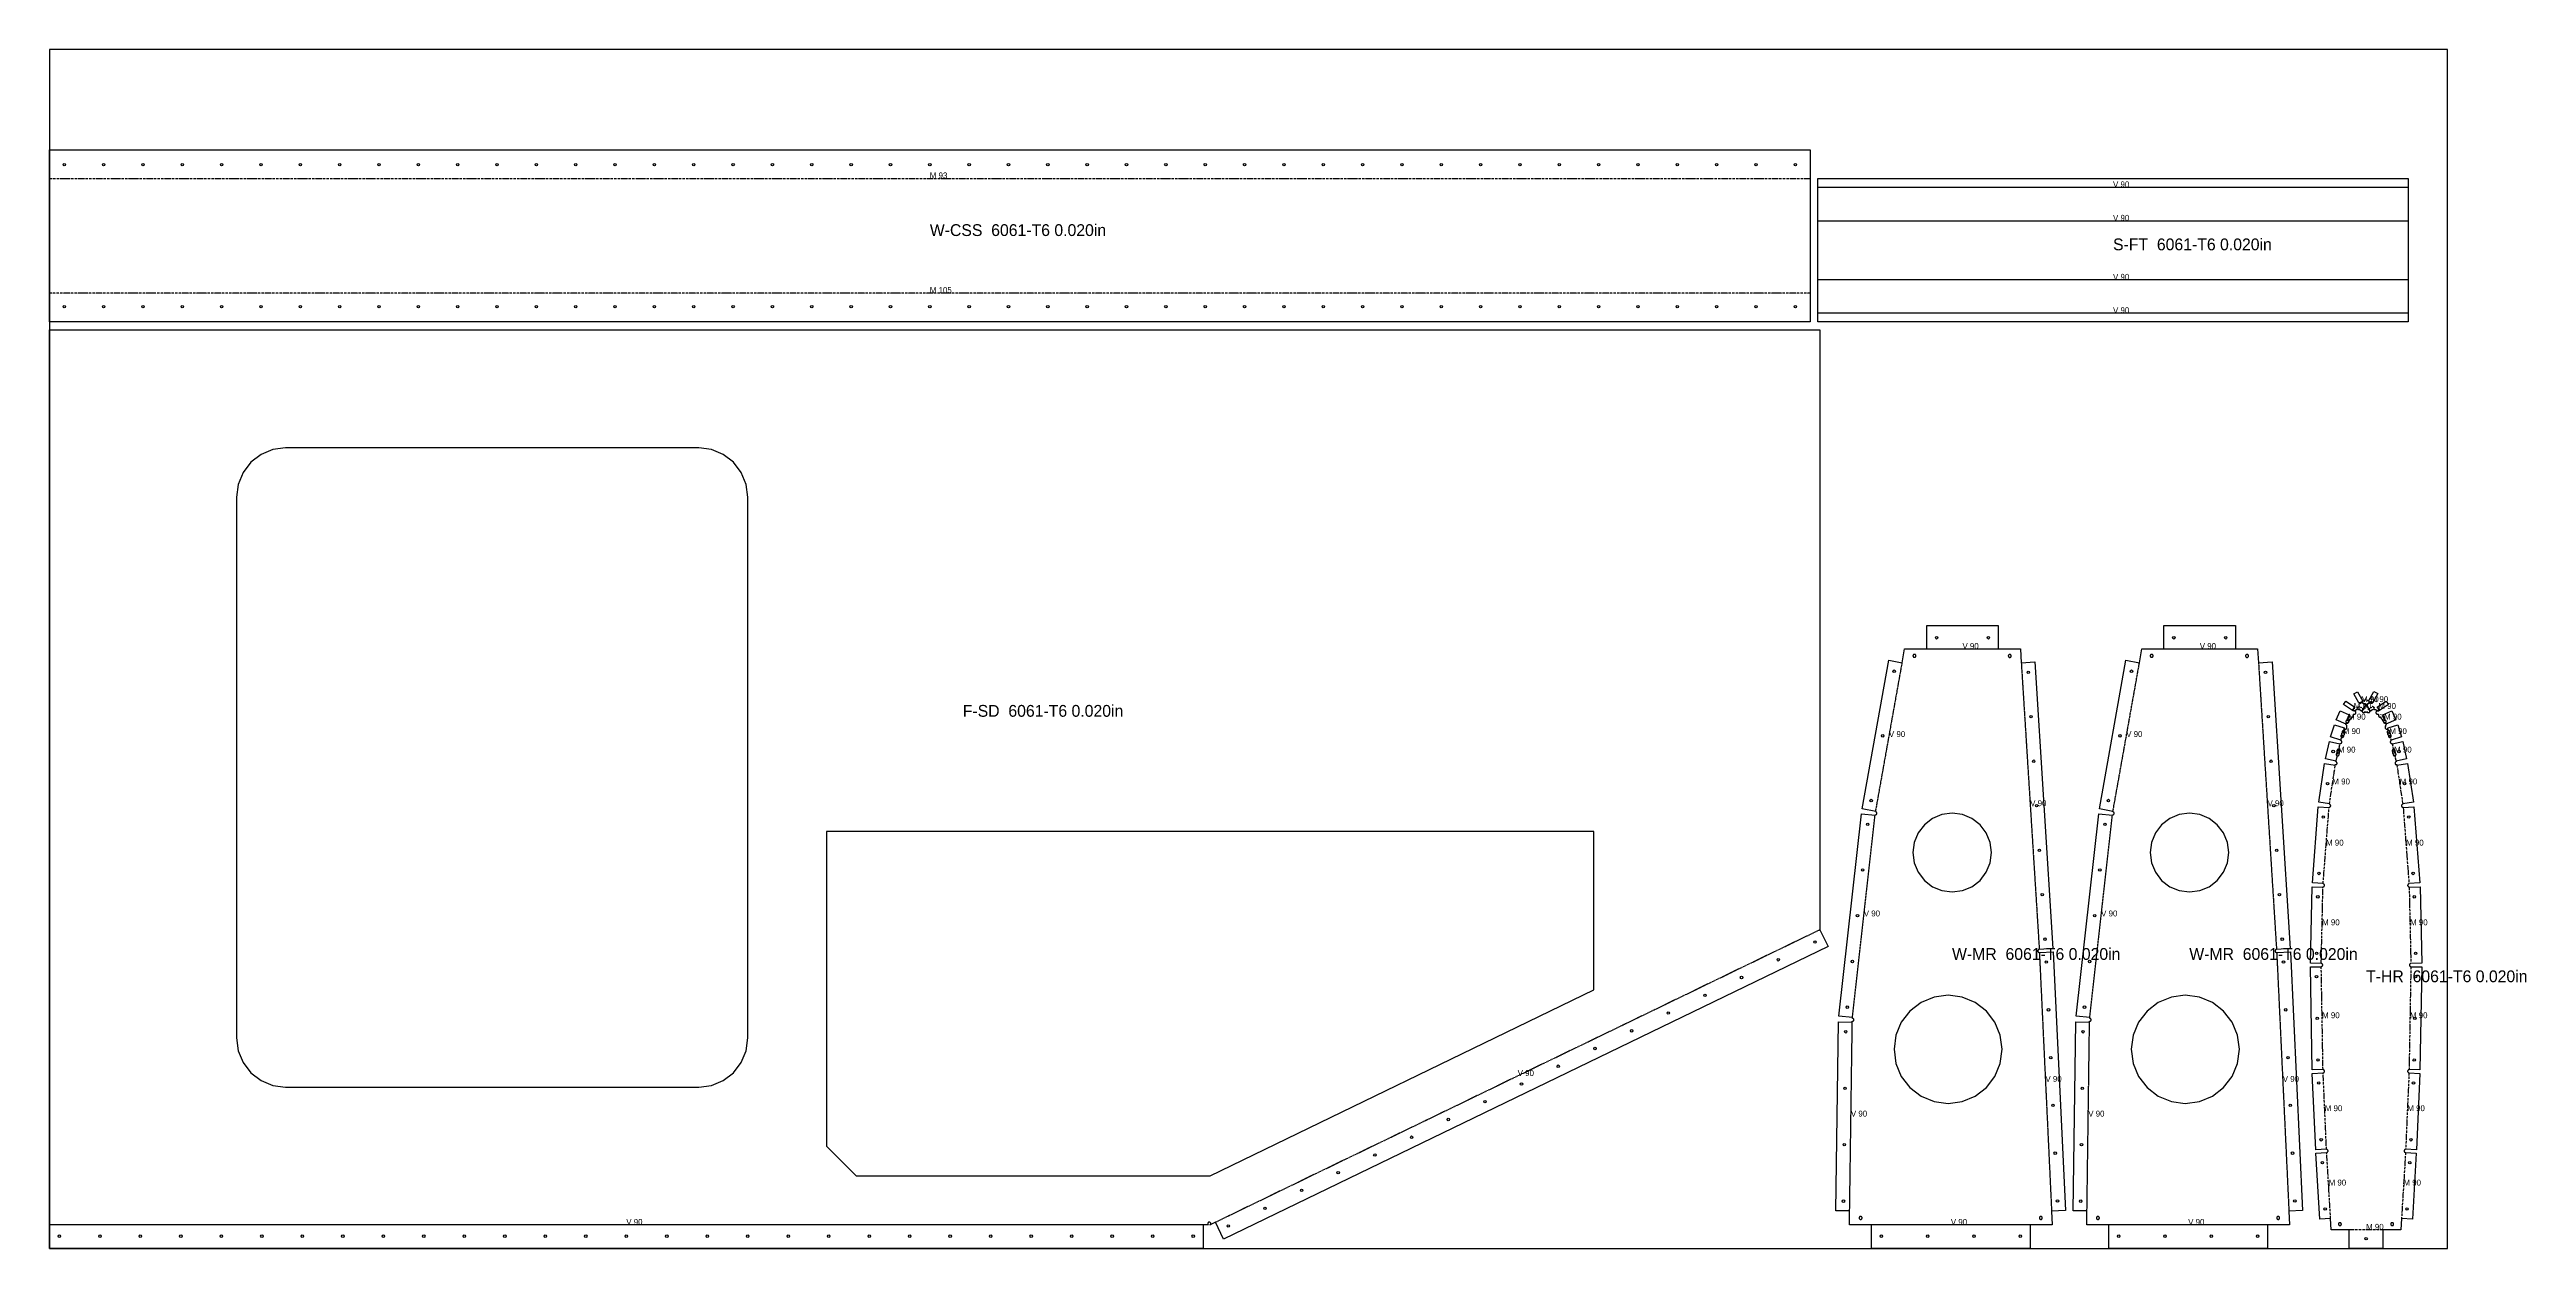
# Model space of a CAD drawing. Header units: millimetres. Extents: x 0 to 2518, y 0 to 1219.
import ezdxf

# ---------------------------------------------------------------- set-up
doc = ezdxf.new("R2010")
doc.units = ezdxf.units.MM
doc.linetypes.add('DASHDOT', pattern=[3.556, 2.54, -0.508, 0, -0.508])
doc.linetypes.add('DASHED', pattern=[1.524, 1.27, -0.254])
for name, color, linetype in [('CUT', 7, 'CONTINUOUS'), ('ETCH', 8, 'CONTINUOUS'), ('HOLE', 6, 'CONTINUOUS'), ('MOUNTAIN', 5, 'DASHDOT'), ('VALLEY', 1, 'DASHED')]:
    doc.layers.add(name, color=color, linetype=linetype)

msp = doc.modelspace()

# ---------------------------------------------------------------- linework, layer by layer
at = {"layer": 'CUT'}
for points in [[(1790, 1116.9), (1790, 942), (0, 942), (0, 1116.9), (1790, 1116.9)], [(1798, 1087.9), (2398, 1087.9), (2398, 942), (1798, 942), (1798, 1087.9)], [(1185.5, 26.6), (1180, 24), (1179.8, 24), (1179.8, 24), (1180, 24), (1180.1, 24.1), (1180.2, 24.2), (1180.3, 24.3), (1180.4, 24.5), (1180.4, 24.6), (1180.5, 24.7), (1180.6, 24.9), (1180.6, 25), (1180.6, 25.1), (1180.6, 25.3), (1180.6, 25.4), (1180.6, 25.6), (1180.6, 25.7), (1180.5, 25.9), (1180.4, 26), (1180.4, 26.1), (1180.3, 26.2), (1180.2, 26.4), (1180.1, 26.5), (1180, 26.5), (1179.8, 26.6), (1179.7, 26.7), (1179.6, 26.7), (1179.4, 26.8), (1179.3, 26.8), (1179.1, 26.8), (1179, 26.8), (1178.8, 26.8), (1178.7, 26.7), (1178.5, 26.7), (1178.4, 26.6), (1178.3, 26.5), (1178.2, 26.5), (1178.1, 26.4), (1178, 26.2), (1177.9, 26.1), (1177.8, 26), (1177.7, 25.9), (1177.7, 25.7), (1177.7, 25.6), (1177.6, 25.4), (1177.6, 25.3), (1177.6, 25.1), (1177.7, 25), (1177.7, 24.9), (1177.7, 24.7), (1177.8, 24.6), (1177.9, 24.5), (1178, 24.3), (1178.1, 24.2), (1178.2, 24.1), (1178.3, 24), (1178.4, 24), (1178.4, 24), (1172.8, 24), (1172.8, 0), (0, 0), (0, 934), (1800, 934), (1800, 324), (1808.3, 306.9), (1193.7, 9.5), (1185.5, 26.6)], [(204.6, 799.3), (196.7, 789), (191.7, 776.9), (190, 764), (190, 214), (191.7, 201), (196.7, 189), (204.6, 178.6), (215, 170.7), (227.1, 165.7), (240, 164), (660, 164), (672.9, 165.7), (685, 170.7), (695.4, 178.6), (703.3, 189), (708.3, 201), (710, 214), (710, 764), (708.3, 776.9), (703.3, 789), (695.4, 799.3), (685, 807.3), (672.9, 812.3), (660, 814), (240, 814), (227.1, 812.3), (215, 807.3), (204.6, 799.3)], [(1816.3, 38.2), (1818.9, 230.4), (1832.9, 230.2), (1832.9, 231), (1832.9, 231), (1833.1, 231), (1833.2, 231), (1833.4, 231), (1833.5, 231.1), (1833.6, 231.1), (1833.8, 231.2), (1833.9, 231.3), (1834, 231.4), (1834.1, 231.5), (1834.2, 231.6), (1834.3, 231.7), (1834.3, 231.8), (1834.4, 232), (1834.4, 232.1), (1834.5, 232.2), (1834.5, 232.4), (1834.5, 232.5), (1834.5, 232.7), (1834.4, 232.8), (1834.4, 233), (1834.3, 233.1), (1834.3, 233.2), (1834.2, 233.4), (1834.1, 233.5), (1834, 233.6), (1833.9, 233.7), (1833.8, 233.7), (1833.6, 233.8), (1833.5, 233.9), (1833.4, 233.9), (1833.2, 233.9), (1833.1, 234), (1833, 234), (1833.1, 234.7), (1819.2, 236.2), (1842.2, 442), (1856.1, 440.5), (1856.2, 441), (1856.2, 441), (1856.3, 441), (1856.5, 441), (1856.6, 441), (1856.8, 441), (1856.9, 441), (1857.1, 441.1), (1857.2, 441.2), (1857.3, 441.3), (1857.4, 441.3), (1857.5, 441.5), (1857.6, 441.6), (1857.7, 441.7), (1857.8, 441.8), (1857.8, 442), (1857.9, 442.1), (1857.9, 442.2), (1857.9, 442.4), (1857.9, 442.5), (1857.9, 442.7), (1857.9, 442.8), (1857.8, 443), (1857.8, 443.1), (1857.7, 443.2), (1857.6, 443.4), (1857.5, 443.5), (1857.4, 443.6), (1857.3, 443.7), (1857.2, 443.7), (1857.1, 443.8), (1856.9, 443.9), (1856.8, 443.9), (1856.6, 443.9), (1856.6, 443.9), (1856.7, 444.4), (1842.9, 446.9), (1869.9, 598.1), (1883.7, 595.6), (1886.1, 609.5), (1908.6, 609.5), (1908.6, 633.4), (1981.3, 633.4), (1981.3, 609.5), (2003.8, 609.5), (2004.7, 595.4), (2018.6, 596.3), (2036.9, 305), (2023, 304.1), (2023, 304), (2022.8, 304), (2022.7, 303.9), (2022.5, 303.9), (2022.4, 303.8), (2022.3, 303.8), (2022.2, 303.7), (2022, 303.6), (2021.9, 303.5), (2021.8, 303.4), (2021.8, 303.2), (2021.7, 303.1), (2021.6, 303), (2021.6, 302.8), (2021.6, 302.7), (2021.5, 302.5), (2021.5, 302.4), (2021.6, 302.3), (2021.6, 302.1), (2021.6, 302), (2021.7, 301.8), (2021.8, 301.7), (2021.8, 301.6), (2021.9, 301.5), (2022, 301.4), (2022.2, 301.3), (2022.3, 301.2), (2022.4, 301.1), (2022.5, 301.1), (2022.7, 301), (2022.8, 301), (2023, 301), (2023.1, 301), (2023.1, 301), (2023.1, 300.9), (2037.1, 301.5), (2049.5, 38.7), (2035.5, 38), (2036.2, 24), (2013.7, 24), (2013.7, 0), (1852.5, 0), (1852.5, 24), (1830, 24), (1830.2, 38.1), (1816.3, 38.2)], [(2057.5, 38.2), (2060.1, 230.4), (2074.1, 230.2), (2074.1, 231), (2074.1, 231), (2074.3, 231), (2074.4, 231), (2074.6, 231), (2074.7, 231.1), (2074.9, 231.1), (2075, 231.2), (2075.1, 231.3), (2075.2, 231.4), (2075.3, 231.5), (2075.4, 231.6), (2075.5, 231.7), (2075.6, 231.8), (2075.6, 232), (2075.7, 232.1), (2075.7, 232.2), (2075.7, 232.4), (2075.7, 232.5), (2075.7, 232.7), (2075.7, 232.8), (2075.6, 233), (2075.6, 233.1), (2075.5, 233.2), (2075.4, 233.4), (2075.3, 233.5), (2075.2, 233.6), (2075.1, 233.7), (2075, 233.7), (2074.9, 233.8), (2074.7, 233.9), (2074.6, 233.9), (2074.4, 233.9), (2074.3, 234), (2074.3, 234), (2074.4, 234.7), (2060.5, 236.2), (2083.5, 442), (2097.4, 440.5), (2097.4, 441), (2097.4, 441), (2097.6, 441), (2097.7, 441), (2097.9, 441), (2098, 441), (2098.1, 441), (2098.3, 441.1), (2098.4, 441.2), (2098.5, 441.3), (2098.7, 441.3), (2098.8, 441.5), (2098.8, 441.6), (2098.9, 441.7), (2099, 441.8), (2099.1, 442), (2099.1, 442.1), (2099.1, 442.2), (2099.1, 442.4), (2099.1, 442.5), (2099.1, 442.7), (2099.1, 442.8), (2099.1, 443), (2099, 443.1), (2098.9, 443.2), (2098.9, 443.4), (2098.8, 443.5), (2098.7, 443.6), (2098.5, 443.7), (2098.4, 443.7), (2098.3, 443.8), (2098.2, 443.9), (2098, 443.9), (2097.9, 443.9), (2097.8, 443.9), (2097.9, 444.4), (2084.2, 446.9), (2111.1, 598.1), (2124.9, 595.6), (2127.4, 609.5), (2149.8, 609.5), (2149.8, 633.4), (2222.6, 633.4), (2222.6, 609.5), (2245, 609.5), (2245.9, 595.4), (2259.9, 596.3), (2278.1, 305), (2264.2, 304.1), (2264.2, 304), (2264.1, 304), (2263.9, 303.9), (2263.8, 303.9), (2263.6, 303.8), (2263.5, 303.8), (2263.4, 303.7), (2263.3, 303.6), (2263.2, 303.5), (2263.1, 303.4), (2263, 303.2), (2262.9, 303.1), (2262.9, 303), (2262.8, 302.8), (2262.8, 302.7), (2262.8, 302.5), (2262.8, 302.4), (2262.8, 302.3), (2262.8, 302.1), (2262.9, 302), (2262.9, 301.8), (2263, 301.7), (2263.1, 301.6), (2263.2, 301.5), (2263.3, 301.4), (2263.4, 301.3), (2263.5, 301.2), (2263.6, 301.1), (2263.8, 301.1), (2263.9, 301), (2264.1, 301), (2264.2, 301), (2264.4, 301), (2264.4, 301), (2264.4, 300.9), (2278.3, 301.5), (2290.7, 38.7), (2276.8, 38), (2277.4, 24), (2255, 24), (2255, 0), (2093.8, 0), (2093.8, 24), (2071.3, 24), (2071.5, 38.1), (2057.5, 38.2)], [(1895.5, 603.9), (1895.3, 603.8), (1895.2, 603.8), (1895.1, 603.7), (1895, 603.6), (1894.9, 603.4), (1894.8, 603.3), (1894.8, 603.2), (1894.7, 603.1), (1894.7, 602.9), (1894.6, 602.8), (1894.6, 602.6), (1894.6, 602.5), (1894.6, 602.3), (1894.7, 602.2), (1894.7, 602), (1894.8, 601.9), (1894.8, 601.8), (1894.9, 601.7), (1895, 601.5), (1895.1, 601.4), (1895.2, 601.3), (1895.3, 601.3), (1895.5, 601.2), (1895.6, 601.1), (1895.7, 601.1), (1895.9, 601.1), (1896, 601.1), (1896.2, 601.1), (1896.3, 601.1), (1896.5, 601.1), (1896.6, 601.1), (1896.8, 601.2), (1896.9, 601.3), (1897, 601.3), (1897.1, 601.4), (1897.2, 601.5), (1897.3, 601.7), (1897.4, 601.8), (1897.5, 601.9), (1897.5, 602), (1897.6, 602.2), (1897.6, 602.3), (1897.6, 602.5), (1897.6, 602.6), (1897.6, 602.8), (1897.6, 602.9), (1897.5, 603.1), (1897.5, 603.2), (1897.4, 603.3), (1897.3, 603.4), (1897.2, 603.6), (1897.1, 603.7), (1897, 603.8), (1896.9, 603.8), (1896.8, 603.9), (1896.6, 604), (1896.5, 604), (1896.3, 604), (1896.2, 604), (1896, 604), (1895.9, 604), (1895.8, 604), (1895.6, 604), (1895.5, 603.9)], [(1992.2, 603.7), (1992.1, 603.6), (1992, 603.6), (1991.9, 603.5), (1991.8, 603.3), (1991.7, 603.2), (1991.7, 603.1), (1991.6, 602.9), (1991.6, 602.8), (1991.5, 602.7), (1991.5, 602.5), (1991.5, 602.4), (1991.5, 602.2), (1991.6, 602.1), (1991.6, 601.9), (1991.7, 601.8), (1991.7, 601.7), (1991.8, 601.6), (1991.9, 601.4), (1992, 601.3), (1992.1, 601.2), (1992.2, 601.2), (1992.4, 601.1), (1992.5, 601), (1992.6, 601), (1992.8, 601), (1992.9, 600.9), (1993.1, 600.9), (1993.2, 601), (1993.4, 601), (1993.5, 601), (1993.6, 601.1), (1993.8, 601.2), (1993.9, 601.2), (1994, 601.3), (1994.1, 601.4), (1994.2, 601.5), (1994.3, 601.7), (1994.4, 601.8), (1994.4, 601.9), (1994.5, 602.1), (1994.5, 602.2), (1994.5, 602.4), (1994.5, 602.5), (1994.5, 602.7), (1994.5, 602.8), (1994.4, 602.9), (1994.4, 603.1), (1994.3, 603.2), (1994.2, 603.3), (1994.1, 603.4), (1994, 603.6), (1993.9, 603.6), (1993.8, 603.7), (1993.7, 603.8), (1993.5, 603.9), (1993.4, 603.9), (1993.2, 603.9), (1993.1, 603.9), (1992.9, 603.9), (1992.8, 603.9), (1992.6, 603.9), (1992.5, 603.9), (1992.4, 603.8), (1992.2, 603.7)], [(2136.7, 603.9), (2136.6, 603.8), (2136.5, 603.8), (2136.3, 603.7), (2136.2, 603.6), (2136.1, 603.4), (2136.1, 603.3), (2136, 603.2), (2135.9, 603.1), (2135.9, 602.9), (2135.9, 602.8), (2135.9, 602.6), (2135.9, 602.5), (2135.9, 602.3), (2135.9, 602.2), (2135.9, 602), (2136, 601.9), (2136.1, 601.8), (2136.1, 601.7), (2136.2, 601.5), (2136.3, 601.4), (2136.5, 601.3), (2136.6, 601.3), (2136.7, 601.2), (2136.8, 601.1), (2137, 601.1), (2137.1, 601.1), (2137.3, 601.1), (2137.4, 601.1), (2137.6, 601.1), (2137.7, 601.1), (2137.9, 601.1), (2138, 601.2), (2138.1, 601.3), (2138.2, 601.3), (2138.4, 601.4), (2138.5, 601.5), (2138.6, 601.7), (2138.6, 601.8), (2138.7, 601.9), (2138.8, 602), (2138.8, 602.2), (2138.8, 602.3), (2138.8, 602.5), (2138.8, 602.6), (2138.8, 602.8), (2138.8, 602.9), (2138.8, 603.1), (2138.7, 603.2), (2138.6, 603.3), (2138.6, 603.4), (2138.5, 603.6), (2138.4, 603.7), (2138.2, 603.8), (2138.1, 603.8), (2138, 603.9), (2137.9, 604), (2137.7, 604), (2137.6, 604), (2137.4, 604), (2137.3, 604), (2137.1, 604), (2137, 604), (2136.8, 604), (2136.7, 603.9)], [(2233.5, 603.7), (2233.4, 603.6), (2233.2, 603.6), (2233.1, 603.5), (2233, 603.3), (2233, 603.2), (2232.9, 603.1), (2232.8, 602.9), (2232.8, 602.8), (2232.8, 602.7), (2232.7, 602.5), (2232.7, 602.4), (2232.8, 602.2), (2232.8, 602.1), (2232.8, 601.9), (2232.9, 601.8), (2233, 601.7), (2233, 601.6), (2233.1, 601.4), (2233.2, 601.3), (2233.3, 601.2), (2233.5, 601.2), (2233.6, 601.1), (2233.7, 601), (2233.9, 601), (2234, 601), (2234.2, 600.9), (2234.3, 600.9), (2234.5, 601), (2234.6, 601), (2234.7, 601), (2234.9, 601.1), (2235, 601.2), (2235.1, 601.2), (2235.2, 601.3), (2235.4, 601.4), (2235.4, 601.5), (2235.5, 601.7), (2235.6, 601.8), (2235.7, 601.9), (2235.7, 602.1), (2235.7, 602.2), (2235.7, 602.4), (2235.7, 602.5), (2235.7, 602.7), (2235.7, 602.8), (2235.7, 602.9), (2235.6, 603.1), (2235.5, 603.2), (2235.4, 603.3), (2235.4, 603.4), (2235.3, 603.6), (2235.1, 603.6), (2235, 603.7), (2234.9, 603.8), (2234.8, 603.9), (2234.6, 603.9), (2234.5, 603.9), (2234.3, 603.9), (2234.2, 603.9), (2234, 603.9), (2233.9, 603.9), (2233.7, 603.9), (2233.6, 603.8), (2233.5, 603.7)], [(2342.5, 547.3), (2342.6, 547.2), (2342.7, 547.1), (2342.9, 547), (2343, 547), (2343.1, 546.9), (2343.3, 546.9), (2343.4, 546.8), (2343.6, 546.8), (2343.7, 546.8), (2343.9, 546.8), (2344, 546.9), (2344.1, 546.9), (2344.3, 547), (2344.4, 547), (2344.5, 547.1), (2344.6, 547.2), (2344.8, 547.3), (2344.8, 547.4), (2344.9, 547.5), (2345, 547.7), (2345.1, 547.8), (2345.1, 547.9), (2345.1, 548), (2345.1, 548), (2345.3, 547.9), (2345.4, 547.9), (2345.6, 547.9), (2345.7, 547.9), (2345.9, 547.9), (2346, 548), (2346.1, 548), (2346.3, 548.1), (2346.4, 548.2), (2346.5, 548.3), (2346.6, 548.4), (2346.7, 548.5), (2346.8, 548.6), (2346.9, 548.7), (2346.9, 548.9), (2347, 549), (2347, 549.1), (2347, 548.9), (2347.1, 548.8), (2347.1, 548.6), (2347.2, 548.5), (2347.3, 548.4), (2347.4, 548.3), (2347.5, 548.2), (2347.6, 548.1), (2347.8, 548.1), (2347.9, 548), (2348, 548), (2348.2, 547.9), (2348.3, 547.9), (2348.5, 547.9), (2348.6, 547.9), (2348.8, 547.9), (2348.9, 548), (2349, 548), (2349, 548), (2349, 547.8), (2349.1, 547.7), (2349.2, 547.6), (2349.2, 547.4), (2349.3, 547.3), (2349.4, 547.2), (2349.5, 547.1), (2349.7, 547), (2349.8, 547), (2349.9, 546.9), (2350.1, 546.9), (2350.2, 546.8), (2350.4, 546.8), (2350.5, 546.8), (2350.7, 546.8), (2350.8, 546.9), (2350.9, 546.9), (2351.1, 547), (2351.2, 547), (2351.3, 547.1), (2351.4, 547.2), (2351.6, 547.3), (2351.6, 547.4), (2351.7, 547.5), (2351.8, 547.7), (2351.9, 547.8), (2351.9, 547.9), (2351.9, 548.1), (2351.9, 548.2), (2351.9, 548.4), (2351.9, 548.5), (2351.9, 548.7), (2351.9, 548.8), (2351.8, 549), (2351.7, 549.1), (2351.7, 549.1), (2351.8, 549.1), (2351.9, 549.1), (2352.1, 549.2), (2352.2, 549.2), (2352.3, 549.3), (2352.5, 549.3), (2352.6, 549.4), (2352.7, 549.5), (2352.8, 549.6), (2352.9, 549.7), (2353, 549.8), (2353.1, 550), (2353.1, 550.1), (2353.2, 550.2), (2353.2, 550.4), (2353.2, 550.5), (2353.2, 550.7), (2353.2, 550.8), (2353.2, 550.9), (2353.3, 550.9), (2353.4, 550.9), (2353.5, 551), (2353.7, 551.1), (2353.8, 551.2), (2353.9, 551.2), (2354, 551.3), (2354.1, 551.5), (2354.2, 551.6), (2354.3, 551.7), (2354.3, 551.8), (2354.4, 552), (2354.4, 552.1), (2354.4, 552.3), (2354.4, 552.4), (2354.4, 552.6), (2354.4, 552.7), (2354.3, 552.9), (2354.3, 553), (2354.2, 553.1), (2354.1, 553.2), (2354, 553.4), (2353.9, 553.5), (2353.8, 553.6), (2353.7, 553.6), (2353.6, 553.7), (2353.4, 553.8), (2353.3, 553.8), (2353.2, 553.8), (2353, 553.9), (2352.9, 553.9), (2352.7, 553.9), (2352.6, 553.8), (2352.4, 553.8), (2352.4, 553.8), (2352.4, 553.8), (2352.3, 553.9), (2352.3, 554.1), (2352.2, 554.2), (2352.1, 554.3), (2352, 554.4), (2351.9, 554.5), (2351.8, 554.6), (2351.7, 554.7), (2351.6, 554.8), (2351.4, 554.9), (2351.3, 554.9), (2351.1, 554.9), (2351, 554.9), (2350.8, 554.9), (2350.7, 554.9), (2350.5, 554.9), (2350.4, 554.9), (2350.3, 554.8), (2350.1, 554.7), (2350, 554.7), (2349.9, 554.6), (2349.8, 554.5), (2349.7, 554.4), (2349.6, 554.2), (2349.5, 554.1), (2349.5, 554), (2349.4, 553.8), (2349.4, 553.8), (2349.4, 553.9), (2349.3, 554.1), (2349.3, 554.2), (2349.2, 554.3), (2349.1, 554.4), (2349, 554.5), (2348.9, 554.6), (2348.8, 554.7), (2348.6, 554.8), (2348.5, 554.9), (2348.4, 554.9), (2348.2, 554.9), (2348.1, 554.9), (2348, 554.9), (2342.8, 563.9), (2346.6, 566), (2352.1, 556.6), (2352.1, 556.6), (2352, 556.5), (2351.9, 556.4), (2351.8, 556.3), (2351.8, 556.1), (2351.7, 556), (2351.7, 555.9), (2351.6, 555.7), (2351.6, 555.6), (2351.6, 555.4), (2351.6, 555.3), (2351.7, 555.1), (2351.7, 555), (2351.8, 554.8), (2351.8, 554.7), (2351.9, 554.6), (2352, 554.5), (2352.1, 554.4), (2352.2, 554.3), (2352.3, 554.2), (2352.5, 554.1), (2352.6, 554.1), (2352.7, 554), (2352.9, 554), (2353, 554), (2353.2, 554), (2353.3, 554), (2353.5, 554), (2353.6, 554.1), (2353.7, 554.1), (2353.7, 554), (2353.7, 553.9), (2353.8, 553.8), (2353.9, 553.6), (2353.9, 553.5), (2354, 553.4), (2354.1, 553.3), (2354.2, 553.2), (2354.4, 553.1), (2354.5, 553), (2354.6, 553), (2354.8, 552.9), (2354.9, 552.9), (2355.1, 552.9), (2355.2, 552.9), (2355.4, 552.9), (2355.5, 552.9), (2355.6, 553), (2355.8, 553), (2355.9, 553.1), (2356, 553.2), (2356.1, 553.3), (2356.2, 553.4), (2356.3, 553.5), (2356.4, 553.6), (2356.5, 553.7), (2356.6, 553.9), (2356.6, 554), (2356.6, 554), (2356.6, 554), (2356.8, 554), (2356.9, 554), (2357.1, 554), (2357.2, 554), (2357.4, 554), (2357.5, 554.1), (2357.6, 554.1), (2357.8, 554.2), (2357.9, 554.3), (2358, 554.3), (2358.1, 554.5), (2358.2, 554.6), (2358.3, 554.7), (2358.4, 554.8), (2358.4, 554.9), (2358.5, 555.1), (2358.5, 555.2), (2358.5, 555.4), (2358.5, 555.5), (2358.5, 555.7), (2358.5, 555.8), (2358.4, 556), (2358.4, 556.1), (2358.3, 556.2), (2358.2, 556.4), (2358.1, 556.5), (2358, 556.6), (2357.9, 556.6), (2363.1, 566.2), (2367.1, 564.1), (2362.2, 554.9), (2362.2, 554.9), (2362.1, 554.9), (2361.9, 554.9), (2361.8, 554.9), (2361.6, 554.8), (2361.5, 554.7), (2361.4, 554.7), (2361.3, 554.6), (2361.2, 554.5), (2361.1, 554.4), (2361, 554.2), (2360.9, 554.1), (2360.9, 554), (2360.8, 553.8), (2360.8, 553.8), (2360.8, 553.9), (2360.7, 554.1), (2360.7, 554.2), (2360.6, 554.3), (2360.5, 554.4), (2360.4, 554.5), (2360.3, 554.6), (2360.1, 554.7), (2360, 554.8), (2359.9, 554.9), (2359.7, 554.9), (2359.6, 554.9), (2359.4, 554.9), (2359.3, 554.9), (2359.2, 554.9), (2359, 554.9), (2358.9, 554.9), (2358.7, 554.8), (2358.6, 554.7), (2358.5, 554.7), (2358.4, 554.6), (2358.3, 554.5), (2358.2, 554.4), (2358.1, 554.2), (2358, 554.1), (2358, 554), (2357.9, 553.8), (2357.9, 553.8), (2357.9, 553.8), (2357.7, 553.8), (2357.6, 553.9), (2357.4, 553.9), (2357.3, 553.9), (2357.1, 553.8), (2357, 553.8), (2356.9, 553.7), (2356.7, 553.7), (2356.6, 553.6), (2356.5, 553.5), (2356.4, 553.4), (2356.3, 553.3), (2356.2, 553.2), (2356.1, 553), (2356.1, 552.9), (2356, 552.7), (2356, 552.6), (2356, 552.5), (2356, 552.3), (2356, 552.2), (2356, 552), (2356.1, 551.9), (2356.1, 551.7), (2356.2, 551.6), (2356.3, 551.5), (2356.4, 551.4), (2356.5, 551.3), (2356.6, 551.2), (2356.7, 551.1), (2356.8, 551), (2357, 551), (2357.1, 550.9), (2357.2, 550.9), (2357.2, 550.9), (2357.2, 550.7), (2357.2, 550.6), (2357.2, 550.4), (2357.2, 550.3), (2357.3, 550.1), (2357.3, 550), (2357.4, 549.9), (2357.5, 549.7), (2357.6, 549.6), (2357.7, 549.5), (2357.8, 549.4), (2357.9, 549.3), (2358, 549.3), (2358.2, 549.2), (2358.3, 549.2), (2358.5, 549.1), (2358.6, 549.1), (2358.7, 549.1), (2358.7, 549.1), (2358.6, 549), (2358.6, 548.8), (2358.5, 548.7), (2358.5, 548.6), (2358.5, 548.4), (2358.5, 548.3), (2358.5, 548.1), (2358.5, 548), (2358.5, 547.8), (2358.6, 547.7), (2358.7, 547.6), (2358.7, 547.4), (2358.8, 547.3), (2358.9, 547.2), (2359.1, 547.1), (2359.2, 547), (2359.3, 547), (2359.4, 546.9), (2359.6, 546.9), (2359.7, 546.8), (2359.9, 546.8), (2360, 546.8), (2360.2, 546.8), (2360.3, 546.9), (2360.5, 546.9), (2360.6, 547), (2360.7, 547), (2360.8, 547.1), (2361, 547.2), (2361.1, 547.3), (2361.2, 547.4), (2361.2, 547.5), (2361.3, 547.7), (2361.4, 547.8), (2361.4, 547.9), (2361.4, 548), (2361.4, 548), (2361.6, 547.9), (2361.7, 547.9), (2361.9, 547.9), (2362, 547.9), (2362.2, 547.9), (2362.3, 548), (2362.5, 548), (2362.6, 548.1), (2362.7, 548.2), (2362.8, 548.3), (2362.9, 548.4), (2363, 548.5), (2363.1, 548.6), (2363.2, 548.7), (2363.2, 548.9), (2363.3, 549), (2363.3, 549.1), (2363.3, 548.9), (2363.4, 548.8), (2363.4, 548.6), (2363.5, 548.5), (2363.6, 548.4), (2363.7, 548.3), (2363.8, 548.2), (2364, 548.1), (2364.1, 548.1), (2364.2, 548), (2364.4, 548), (2364.5, 547.9), (2364.6, 547.9), (2364.8, 547.9), (2364.9, 547.9), (2365.1, 547.9), (2365.2, 548), (2365.3, 548), (2365.3, 548), (2365.3, 547.8), (2365.4, 547.7), (2365.5, 547.6), (2365.5, 547.4), (2365.6, 547.3), (2365.7, 547.2), (2365.9, 547.1), (2366, 547), (2366.1, 547), (2366.2, 546.9), (2366.4, 546.9), (2366.5, 546.8), (2366.7, 546.8), (2366.8, 546.8), (2367, 546.8), (2367.1, 546.9), (2367.3, 546.9), (2367.4, 547), (2367.5, 547), (2367.6, 547.1), (2367.8, 547.2), (2367.9, 547.3), (2368, 547.4), (2368, 547.5), (2368.1, 547.7), (2368.2, 547.8), (2368.2, 547.9), (2368.2, 548.1), (2368.3, 548.2), (2368.3, 548.4), (2368.2, 548.5), (2368.2, 548.7), (2368.2, 548.8), (2368.1, 549), (2368.1, 549.1), (2368, 549.2), (2367.9, 549.3), (2367.8, 549.4), (2367.7, 549.5), (2367.5, 549.6), (2367.4, 549.7), (2367.3, 549.7), (2367.1, 549.8), (2367, 549.8), (2366.9, 549.8), (2366.8, 549.8), (2366.8, 549.8), (2366.8, 550), (2366.9, 550.1), (2366.9, 550.2), (2367, 550.4), (2367, 550.5), (2367, 550.6), (2375.7, 556.5), (2378.1, 553), (2370, 547.5), (2369.9, 547.6), (2369.8, 547.6), (2369.6, 547.7), (2369.5, 547.8), (2369.3, 547.8), (2369.2, 547.8), (2369.1, 547.8), (2368.9, 547.8), (2368.8, 547.8), (2368.6, 547.7), (2368.5, 547.7), (2368.4, 547.6), (2368.2, 547.5), (2368.1, 547.4), (2368, 547.3), (2367.9, 547.2), (2367.8, 547.1), (2367.8, 547), (2367.7, 546.8), (2367.7, 546.7), (2367.6, 546.5), (2367.6, 546.4), (2367.6, 546.2), (2367.6, 546.1), (2367.6, 546.1), (2367.6, 546.1), (2367.5, 546.1), (2367.4, 546.2), (2367.2, 546.3), (2367.1, 546.3), (2367, 546.3), (2366.8, 546.4), (2366.7, 546.4), (2366.5, 546.3), (2366.4, 546.3), (2366.2, 546.3), (2366.1, 546.2), (2366, 546.2), (2365.8, 546.1), (2365.7, 546), (2365.6, 545.9), (2365.5, 545.8), (2365.4, 545.6), (2365.4, 545.5), (2365.3, 545.4), (2365.3, 545.2), (2365.2, 545.1), (2365.2, 545), (2365.2, 544.8), (2365.2, 544.7), (2365.3, 544.5), (2365.3, 544.4), (2365.4, 544.2), (2365.4, 544.1), (2365.5, 544), (2365.6, 543.9), (2365.7, 543.8), (2365.8, 543.7), (2365.9, 543.6), (2366.1, 543.5), (2366.2, 543.5), (2366.3, 543.4), (2366.5, 543.4), (2366.6, 543.4), (2366.8, 543.4), (2366.9, 543.4), (2367.1, 543.4), (2367.2, 543.4), (2367.3, 543.5), (2367.3, 543.4), (2367.3, 543.3), (2367.4, 543.2), (2367.5, 543), (2367.5, 542.9), (2367.6, 542.8), (2367.7, 542.7), (2367.8, 542.6), (2368, 542.5), (2368.1, 542.4), (2368.2, 542.4), (2368.2, 542.4), (2368.1, 542.3), (2368.1, 542.1), (2368, 542), (2368, 541.8), (2368, 541.7), (2368, 541.5), (2368, 541.4), (2368.1, 541.2), (2368.1, 541.1), (2368.2, 541), (2368.3, 540.9), (2368.4, 540.7), (2368.5, 540.6), (2368.6, 540.5), (2368.7, 540.5), (2368.9, 540.4), (2369, 540.3), (2369.1, 540.3), (2369.3, 540.3), (2369.4, 540.2), (2369.6, 540.2), (2369.7, 540.2), (2369.9, 540.3), (2370, 540.3), (2370.1, 540.4), (2370.3, 540.4), (2370.3, 540.5), (2370.4, 540.4), (2370.5, 540.4), (2370.5, 540.4), (2370.4, 540.2), (2370.4, 540.1), (2370.4, 539.9), (2370.4, 539.8), (2370.4, 539.7), (2370.4, 539.5), (2370.4, 539.4), (2370.4, 539.2), (2370.5, 539.1), (2370.6, 539), (2370.6, 538.8), (2370.7, 538.7), (2370.8, 538.6), (2370.9, 538.5), (2371.1, 538.4), (2371.2, 538.4), (2371.3, 538.3), (2371.5, 538.3), (2371.6, 538.2), (2371.6, 538.2), (2371.6, 538.1), (2371.6, 537.9), (2371.6, 537.8), (2371.6, 537.6), (2371.6, 537.5), (2371.7, 537.3), (2371.8, 537.2), (2371.8, 537.1), (2371.9, 537), (2372, 536.9), (2372.1, 536.8), (2372.3, 536.7), (2372.4, 536.6), (2372.5, 536.6), (2372.7, 536.5), (2372.8, 536.5), (2373, 536.5), (2373.1, 536.5), (2373, 536.5), (2373, 536.3), (2372.9, 536.2), (2372.9, 536.1), (2372.8, 535.9), (2372.8, 535.8), (2372.8, 535.6), (2372.8, 535.5), (2372.9, 535.3), (2372.9, 535.2), (2373, 535), (2373, 534.9), (2373.1, 534.8), (2373.2, 534.7), (2373.3, 534.6), (2373.4, 534.5), (2373.5, 534.4), (2373.7, 534.3), (2373.8, 534.3), (2373.9, 534.2), (2374.1, 534.2), (2374.2, 534.2), (2374.4, 534.2), (2374.5, 534.2), (2374.7, 534.2), (2374.8, 534.3), (2374.9, 534.3), (2375.1, 534.4), (2375.2, 534.5), (2375.3, 534.5), (2375.4, 534.6), (2375.5, 534.8), (2375.6, 534.9), (2375.7, 535), (2375.7, 535.1), (2375.8, 535.3), (2375.8, 535.4), (2375.8, 535.6), (2375.8, 535.7), (2375.8, 535.9), (2375.8, 536), (2375.7, 536.2), (2375.7, 536.3), (2375.6, 536.4), (2375.5, 536.5), (2375.4, 536.7), (2375.3, 536.8), (2375.2, 536.9), (2375.1, 536.9), (2375, 537), (2374.8, 537.1), (2374.7, 537.1), (2374.6, 537.2), (2374.4, 537.2), (2374.3, 537.2), (2374.3, 537.2), (2374.4, 537.3), (2374.5, 537.4), (2374.5, 537.6), (2374.5, 537.7), (2374.5, 537.9), (2374.6, 538), (2374.5, 538.2), (2374.5, 538.3), (2374.5, 538.5), (2374.4, 538.6), (2374.3, 538.7), (2374.3, 538.8), (2374.2, 539), (2374.1, 539.1), (2374, 539.2), (2373.8, 539.2), (2373.7, 539.3), (2373.6, 539.3), (2373.6, 539.4), (2373.7, 539.5), (2373.7, 539.6), (2373.8, 539.8), (2373.8, 539.9), (2373.8, 540.1), (2373.8, 540.2), (2373.8, 540.4), (2373.7, 540.5), (2373.7, 540.6), (2373.6, 540.8), (2373.5, 540.9), (2373.4, 541), (2373.3, 541.1), (2373.2, 541.2), (2373.1, 541.3), (2373, 541.4), (2372.8, 541.4), (2372.7, 541.5), (2372.6, 541.5), (2372.6, 541.5), (2372.6, 541.7), (2372.6, 541.8), (2372.6, 542), (2372.6, 542.1), (2372.5, 542.2), (2372.5, 542.4), (2372.4, 542.5), (2372.3, 542.6), (2381.6, 546.7), (2385.6, 537.6), (2375.5, 533.2), (2375.8, 532.5), (2375.8, 532.5), (2375.7, 532.5), (2375.6, 532.4), (2375.4, 532.3), (2375.3, 532.3), (2375.2, 532.1), (2375.1, 532), (2375, 531.9), (2375, 531.8), (2374.9, 531.6), (2374.9, 531.5), (2374.8, 531.4), (2374.8, 531.2), (2374.8, 531.1), (2374.8, 530.9), (2374.8, 530.8), (2374.9, 530.6), (2374.9, 530.5), (2375, 530.4), (2374.9, 530.3), (2374.9, 530.2), (2374.8, 530.1), (2374.7, 529.9), (2374.7, 529.8), (2374.7, 529.6), (2374.7, 529.5), (2374.7, 529.3), (2374.7, 529.2), (2374.8, 529.1), (2374.8, 528.9), (2374.9, 528.8), (2375, 528.7), (2375.1, 528.6), (2375.2, 528.4), (2375.3, 528.4), (2375.4, 528.3), (2375.5, 528.2), (2375.7, 528.1), (2375.8, 528.1), (2376, 528.1), (2376.1, 528.1), (2376.3, 528.1), (2376.4, 528.1), (2376.5, 528.1), (2376.7, 528.1), (2376.8, 528.2), (2377, 528.3), (2377.1, 528.3), (2377.2, 528.4), (2377.3, 528.5), (2377.4, 528.6), (2377.5, 528.8), (2377.5, 528.9), (2377.6, 529), (2377.7, 529.2), (2377.7, 529.3), (2387.6, 532.3), (2391.3, 520.1), (2380.8, 516.8), (2381, 516.4), (2380.8, 516.4), (2380.7, 516.3), (2380.6, 516.2), (2380.4, 516.2), (2380.3, 516.1), (2380.2, 516), (2380.1, 515.9), (2380, 515.7), (2380, 515.6), (2379.9, 515.5), (2379.9, 515.3), (2379.8, 515.2), (2379.8, 515), (2379.8, 514.9), (2379.8, 514.7), (2379.9, 514.6), (2379.9, 514.5), (2380, 514.3), (2380, 514.2), (2380.1, 514.1), (2380.2, 514), (2380.3, 513.9), (2380.4, 513.8), (2380.5, 513.7), (2380.7, 513.6), (2380.8, 513.5), (2380.9, 513.5), (2381.1, 513.5), (2381.2, 513.5), (2381.4, 513.5), (2381.5, 513.5), (2381.7, 513.5), (2381.7, 513.5), (2381.8, 513.1), (2392.5, 515.5), (2396.5, 497.7), (2385.8, 495.3), (2385.9, 494.8), (2385.9, 494.8), (2385.7, 494.8), (2385.6, 494.7), (2385.4, 494.7), (2385.3, 494.6), (2385.2, 494.5), (2385.1, 494.4), (2385, 494.3), (2384.9, 494.1), (2384.9, 494), (2384.8, 493.9), (2384.8, 493.7), (2384.7, 493.6), (2384.7, 493.4), (2384.7, 493.3), (2384.7, 493.2), (2384.7, 493), (2384.8, 492.9), (2384.8, 492.7), (2384.9, 492.6), (2385, 492.5), (2385.1, 492.4), (2385.2, 492.3), (2385.3, 492.2), (2385.4, 492.1), (2385.5, 492), (2385.7, 492), (2385.8, 491.9), (2386, 491.9), (2386.1, 491.9), (2386.3, 491.9), (2386.4, 491.9), (2386.5, 491.9), (2386.6, 491.5), (2397.4, 493.1), (2403.4, 453.7), (2392.5, 452.1), (2392.6, 451.7), (2392.6, 451.6), (2392.4, 451.6), (2392.3, 451.6), (2392.1, 451.5), (2392, 451.5), (2391.9, 451.4), (2391.8, 451.3), (2391.7, 451.2), (2391.6, 451.1), (2391.5, 450.9), (2391.4, 450.8), (2391.4, 450.7), (2391.3, 450.5), (2391.3, 450.4), (2391.3, 450.3), (2391.3, 450.1), (2391.3, 450), (2391.3, 449.8), (2391.3, 449.7), (2391.4, 449.5), (2391.5, 449.4), (2391.5, 449.3), (2391.6, 449.2), (2391.7, 449.1), (2391.9, 449), (2392, 448.9), (2392.1, 448.8), (2392.2, 448.8), (2392.4, 448.7), (2392.5, 448.7), (2392.7, 448.7), (2392.8, 448.7), (2392.9, 448.7), (2393, 448.2), (2403.9, 449.1), (2409.9, 371.8), (2398.9, 371), (2399, 370.7), (2398.8, 370.7), (2398.7, 370.6), (2398.5, 370.6), (2398.4, 370.5), (2398.3, 370.5), (2398.2, 370.4), (2398, 370.3), (2397.9, 370.2), (2397.8, 370.1), (2397.8, 370), (2397.7, 369.8), (2397.6, 369.7), (2397.6, 369.5), (2397.6, 369.4), (2397.5, 369.3), (2397.5, 369.1), (2397.5, 369), (2397.6, 368.8), (2397.6, 368.7), (2397.7, 368.5), (2397.7, 368.4), (2397.8, 368.3), (2397.9, 368.2), (2398, 368.1), (2398.1, 368), (2398.2, 367.9), (2398.4, 367.8), (2398.5, 367.8), (2398.7, 367.7), (2398.8, 367.7), (2398.9, 367.7), (2399.1, 367.7), (2399.1, 367.7), (2399.1, 367.3), (2410.1, 367.6), (2411.8, 290.1), (2400.8, 289.9), (2400.8, 289.7), (2400.8, 289.7), (2400.6, 289.7), (2400.5, 289.6), (2400.3, 289.6), (2400.2, 289.5), (2400.1, 289.5), (2400, 289.4), (2399.8, 289.3), (2399.7, 289.2), (2399.6, 289.1), (2399.6, 289), (2399.5, 288.8), (2399.4, 288.7), (2399.4, 288.6), (2399.3, 288.4), (2399.3, 288.3), (2399.3, 288.1), (2399.3, 288), (2399.4, 287.8), (2399.4, 287.7), (2399.5, 287.5), (2399.5, 287.4), (2399.6, 287.3), (2399.7, 287.2), (2399.8, 287.1), (2399.9, 287), (2400, 286.9), (2400.2, 286.8), (2400.3, 286.8), (2400.5, 286.7), (2400.6, 286.7), (2400.7, 286.7), (2400.8, 286.7), (2400.8, 286.4), (2411.8, 286.2), (2410, 181.6), (2399, 181.8), (2399, 181.7), (2398.9, 181.7), (2398.8, 181.7), (2398.6, 181.6), (2398.5, 181.6), (2398.4, 181.5), (2398.2, 181.5), (2398.1, 181.4), (2398, 181.3), (2397.9, 181.2), (2397.8, 181.1), (2397.7, 181), (2397.6, 180.8), (2397.6, 180.7), (2397.5, 180.6), (2397.5, 180.4), (2397.5, 180.3), (2397.5, 180.1), (2397.5, 180), (2397.5, 179.8), (2397.6, 179.7), (2397.6, 179.5), (2397.7, 179.4), (2397.8, 179.3), (2397.9, 179.2), (2398, 179.1), (2398.1, 179), (2398.2, 178.9), (2398.3, 178.8), (2398.5, 178.8), (2398.6, 178.7), (2398.7, 178.7), (2398.9, 178.7), (2398.9, 178.7), (2398.9, 178.5), (2409.9, 178), (2406.5, 100.3), (2395.5, 100.8), (2395.5, 100.7), (2395.4, 100.7), (2395.2, 100.7), (2395.1, 100.6), (2394.9, 100.6), (2394.8, 100.5), (2394.7, 100.5), (2394.6, 100.4), (2394.4, 100.3), (2394.3, 100.2), (2394.2, 100.1), (2394.2, 100), (2394.1, 99.8), (2394, 99.7), (2394, 99.6), (2394, 99.4), (2393.9, 99.3), (2393.9, 99.1), (2393.9, 99), (2394, 98.8), (2394, 98.7), (2394.1, 98.5), (2394.1, 98.4), (2394.2, 98.3), (2394.3, 98.2), (2394.4, 98.1), (2394.5, 98), (2394.6, 97.9), (2394.8, 97.8), (2394.9, 97.8), (2395.1, 97.7), (2395.2, 97.7), (2395.3, 97.7), (2395.4, 97.7), (2395.4, 97.6), (2406.3, 96.9), (2402.3, 29.9), (2391.3, 30.5), (2390.6, 19), (2372.3, 19), (2372.3, 0), (2338.2, 0), (2338.2, 19), (2319.9, 19), (2319.2, 30.5), (2308.3, 29.9), (2304.2, 96.9), (2315.2, 97.6), (2315.2, 97.7), (2315.3, 97.7), (2315.4, 97.7), (2315.6, 97.8), (2315.7, 97.8), (2315.9, 97.9), (2316, 98), (2316.1, 98), (2316.2, 98.2), (2316.3, 98.3), (2316.4, 98.4), (2316.4, 98.5), (2316.5, 98.7), (2316.6, 98.8), (2316.6, 98.9), (2316.6, 99.1), (2316.6, 99.2), (2316.6, 99.4), (2316.6, 99.5), (2316.5, 99.7), (2316.5, 99.8), (2316.4, 99.9), (2316.3, 100.1), (2316.2, 100.2), (2316.1, 100.3), (2316, 100.4), (2315.9, 100.4), (2315.8, 100.5), (2315.6, 100.6), (2315.5, 100.6), (2315.3, 100.7), (2315.2, 100.7), (2315, 100.7), (2315, 100.7), (2315, 100.8), (2304.1, 100.3), (2300.6, 178), (2311.6, 178.5), (2311.6, 178.7), (2311.6, 178.7), (2311.8, 178.7), (2311.9, 178.7), (2312, 178.8), (2312.2, 178.8), (2312.3, 178.9), (2312.4, 179), (2312.5, 179), (2312.7, 179.2), (2312.7, 179.3), (2312.8, 179.4), (2312.9, 179.5), (2313, 179.7), (2313, 179.8), (2313, 179.9), (2313, 180.1), (2313, 180.2), (2313, 180.4), (2313, 180.5), (2313, 180.7), (2312.9, 180.8), (2312.8, 180.9), (2312.8, 181.1), (2312.7, 181.2), (2312.6, 181.3), (2312.5, 181.4), (2312.3, 181.4), (2312.2, 181.5), (2312.1, 181.6), (2311.9, 181.6), (2311.8, 181.7), (2311.6, 181.7), (2311.5, 181.7), (2311.5, 181.8), (2300.5, 181.6), (2298.7, 286.2), (2309.7, 286.4), (2309.7, 286.7), (2309.8, 286.7), (2309.9, 286.7), (2310.1, 286.7), (2310.2, 286.8), (2310.3, 286.8), (2310.5, 286.9), (2310.6, 287), (2310.7, 287), (2310.8, 287.2), (2310.9, 287.3), (2311, 287.4), (2311.1, 287.5), (2311.1, 287.6), (2311.2, 287.8), (2311.2, 287.9), (2311.2, 288.1), (2311.2, 288.2), (2311.2, 288.4), (2311.2, 288.5), (2311.1, 288.7), (2311.1, 288.8), (2311, 288.9), (2310.9, 289.1), (2310.8, 289.2), (2310.7, 289.3), (2310.6, 289.4), (2310.5, 289.4), (2310.4, 289.5), (2310.2, 289.6), (2310.1, 289.6), (2309.9, 289.7), (2309.8, 289.7), (2309.7, 289.7), (2309.7, 289.9), (2298.7, 290.1), (2300.4, 367.6), (2311.4, 367.3), (2311.4, 367.7), (2311.6, 367.7), (2311.7, 367.7), (2311.8, 367.7), (2312, 367.8), (2312.1, 367.8), (2312.3, 367.9), (2312.4, 368), (2312.5, 368), (2312.6, 368.1), (2312.7, 368.3), (2312.8, 368.4), (2312.8, 368.5), (2312.9, 368.6), (2313, 368.8), (2313, 368.9), (2313, 369.1), (2313, 369.2), (2313, 369.4), (2313, 369.5), (2312.9, 369.7), (2312.9, 369.8), (2312.8, 369.9), (2312.7, 370), (2312.6, 370.2), (2312.5, 370.3), (2312.4, 370.4), (2312.3, 370.4), (2312.2, 370.5), (2312, 370.6), (2311.9, 370.6), (2311.7, 370.6), (2311.6, 370.7), (2311.6, 370.7), (2311.6, 371), (2300.7, 371.8), (2306.6, 449.1), (2317.6, 448.2), (2317.6, 448.7), (2317.7, 448.7), (2317.8, 448.7), (2318, 448.7), (2318.1, 448.7), (2318.3, 448.7), (2318.4, 448.8), (2318.5, 448.9), (2318.7, 448.9), (2318.8, 449), (2318.9, 449.1), (2319, 449.3), (2319.1, 449.4), (2319.1, 449.5), (2319.2, 449.6), (2319.2, 449.8), (2319.3, 449.9), (2319.3, 450.1), (2319.3, 450.2), (2319.3, 450.4), (2319.2, 450.5), (2319.2, 450.7), (2319.1, 450.8), (2319.1, 450.9), (2319, 451), (2318.9, 451.2), (2318.8, 451.3), (2318.7, 451.4), (2318.6, 451.4), (2318.4, 451.5), (2318.3, 451.6), (2318.2, 451.6), (2318, 451.6), (2317.9, 451.7), (2318, 452.1), (2307.1, 453.7), (2313.1, 493.1), (2324, 491.5), (2324, 491.9), (2324.1, 491.9), (2324.2, 491.9), (2324.4, 491.9), (2324.5, 491.9), (2324.7, 491.9), (2324.8, 491.9), (2325, 492), (2325.1, 492.1), (2325.2, 492.1), (2325.3, 492.2), (2325.4, 492.3), (2325.5, 492.5), (2325.6, 492.6), (2325.7, 492.7), (2325.7, 492.8), (2325.8, 493), (2325.8, 493.1), (2325.8, 493.3), (2325.8, 493.4), (2325.8, 493.6), (2325.8, 493.7), (2325.7, 493.8), (2325.7, 494), (2325.6, 494.1), (2325.5, 494.2), (2325.5, 494.4), (2325.3, 494.5), (2325.2, 494.6), (2325.1, 494.6), (2325, 494.7), (2324.9, 494.8), (2324.7, 494.8), (2324.6, 494.8), (2324.7, 495.3), (2314, 497.7), (2318, 515.5), (2328.7, 513.1), (2328.8, 513.5), (2328.8, 513.5), (2329, 513.5), (2329.1, 513.5), (2329.3, 513.5), (2329.4, 513.5), (2329.6, 513.5), (2329.7, 513.5), (2329.8, 513.6), (2330, 513.7), (2330.1, 513.7), (2330.2, 513.8), (2330.3, 513.9), (2330.4, 514), (2330.5, 514.2), (2330.6, 514.3), (2330.6, 514.4), (2330.7, 514.6), (2330.7, 514.7), (2330.7, 514.9), (2330.7, 515), (2330.7, 515.2), (2330.7, 515.3), (2330.6, 515.4), (2330.6, 515.6), (2330.5, 515.7), (2330.4, 515.8), (2330.3, 515.9), (2330.2, 516.1), (2330.1, 516.1), (2330, 516.2), (2329.9, 516.3), (2329.7, 516.4), (2329.6, 516.4), (2329.6, 516.4), (2329.7, 516.8), (2319.2, 520.1), (2323, 532.3), (2332.9, 529.3), (2332.9, 529.2), (2332.9, 529.1), (2333, 528.9), (2333, 528.8), (2333.1, 528.7), (2333.2, 528.6), (2333.3, 528.4), (2333.4, 528.4), (2333.5, 528.3), (2333.7, 528.2), (2333.8, 528.1), (2334, 528.1), (2334.1, 528.1), (2334.2, 528.1), (2334.4, 528.1), (2334.5, 528.1), (2334.7, 528.1), (2334.8, 528.1), (2335, 528.2), (2335.1, 528.3), (2335.2, 528.3), (2335.3, 528.4), (2335.4, 528.5), (2335.5, 528.6), (2335.6, 528.8), (2335.7, 528.9), (2335.7, 529), (2335.8, 529.2), (2335.8, 529.3), (2335.8, 529.5), (2335.8, 529.6), (2335.8, 529.8), (2335.8, 529.9), (2335.8, 530), (2335.7, 530.2), (2335.6, 530.3), (2335.5, 530.4), (2335.6, 530.5), (2335.6, 530.6), (2335.7, 530.7), (2335.7, 530.9), (2335.7, 531), (2335.7, 531.2), (2335.7, 531.3), (2335.7, 531.5), (2335.6, 531.6), (2335.6, 531.8), (2335.5, 531.9), (2335.4, 532), (2335.3, 532.1), (2335.2, 532.2), (2335.1, 532.3), (2335, 532.4), (2334.9, 532.5), (2334.7, 532.5), (2334.7, 532.5), (2335, 533.2), (2324.9, 537.6), (2328.9, 546.7), (2338.2, 542.6), (2338.2, 542.5), (2338.1, 542.4), (2338, 542.3), (2338, 542.1), (2338, 542), (2337.9, 541.8), (2337.9, 541.7), (2338, 541.6), (2338, 541.5), (2337.9, 541.5), (2337.8, 541.4), (2337.6, 541.4), (2337.5, 541.3), (2337.4, 541.2), (2337.2, 541.1), (2337.1, 541), (2337, 540.9), (2337, 540.8), (2336.9, 540.7), (2336.8, 540.5), (2336.8, 540.4), (2336.8, 540.2), (2336.7, 540.1), (2336.7, 540), (2336.8, 539.8), (2336.8, 539.7), (2336.8, 539.5), (2336.9, 539.4), (2336.9, 539.3), (2336.9, 539.3), (2336.7, 539.3), (2336.6, 539.2), (2336.5, 539.1), (2336.4, 539), (2336.3, 538.9), (2336.2, 538.7), (2336.1, 538.6), (2336.1, 538.5), (2336, 538.3), (2336, 538.2), (2336, 538.1), (2336, 537.9), (2336, 537.8), (2336, 537.6), (2336.1, 537.5), (2336.1, 537.3), (2336.2, 537.2), (2336.2, 537.2), (2336.2, 537.2), (2336, 537.2), (2335.9, 537.1), (2335.7, 537.1), (2335.6, 537), (2335.5, 537), (2335.3, 536.9), (2335.2, 536.8), (2335.1, 536.7), (2335, 536.6), (2334.9, 536.5), (2334.9, 536.3), (2334.8, 536.2), (2334.8, 536.1), (2334.7, 535.9), (2334.7, 535.8), (2334.7, 535.6), (2334.7, 535.5), (2334.8, 535.3), (2334.8, 535.2), (2334.8, 535), (2334.9, 534.9), (2335, 534.8), (2335.1, 534.7), (2335.2, 534.6), (2335.3, 534.5), (2335.4, 534.4), (2335.6, 534.3), (2335.7, 534.3), (2335.8, 534.2), (2336, 534.2), (2336.1, 534.2), (2336.3, 534.2), (2336.4, 534.2), (2336.6, 534.2), (2336.7, 534.3), (2336.8, 534.3), (2337, 534.4), (2337.1, 534.5), (2337.2, 534.5), (2337.3, 534.6), (2337.4, 534.8), (2337.5, 534.9), (2337.6, 535), (2337.6, 535.1), (2337.7, 535.3), (2337.7, 535.4), (2337.7, 535.6), (2337.7, 535.7), (2337.7, 535.9), (2337.7, 536), (2337.6, 536.2), (2337.6, 536.3), (2337.5, 536.4), (2337.5, 536.5), (2337.5, 536.5), (2337.7, 536.5), (2337.8, 536.5), (2338, 536.5), (2338.1, 536.6), (2338.2, 536.7), (2338.4, 536.7), (2338.5, 536.8), (2338.6, 536.9), (2338.7, 537.1), (2338.8, 537.2), (2338.8, 537.3), (2338.9, 537.4), (2338.9, 537.6), (2339, 537.7), (2339, 537.9), (2339, 538), (2339, 538.2), (2339, 538.2), (2339, 538.3), (2339.2, 538.3), (2339.3, 538.3), (2339.4, 538.4), (2339.6, 538.5), (2339.7, 538.6), (2339.8, 538.7), (2339.9, 538.8), (2340, 538.9), (2340, 539.1), (2340.1, 539.2), (2340.1, 539.3), (2340.2, 539.5), (2340.2, 539.6), (2340.2, 539.8), (2340.2, 539.9), (2340.1, 540.1), (2340.1, 540.2), (2340, 540.3), (2340, 540.4), (2340.1, 540.4), (2340.2, 540.4), (2340.3, 540.4), (2340.4, 540.3), (2340.5, 540.3), (2340.7, 540.3), (2340.8, 540.2), (2341, 540.2), (2341.1, 540.2), (2341.3, 540.3), (2341.4, 540.3), (2341.5, 540.4), (2341.7, 540.4), (2341.8, 540.5), (2341.9, 540.6), (2342, 540.7), (2342.1, 540.8), (2342.2, 540.9), (2342.3, 541.1), (2342.3, 541.2), (2342.4, 541.4), (2342.4, 541.5), (2342.4, 541.6), (2342.4, 541.8), (2342.4, 541.9), (2342.4, 542.1), (2342.3, 542.2), (2342.3, 542.4), (2342.2, 542.4), (2342.3, 542.4), (2342.4, 542.5), (2342.5, 542.6), (2342.7, 542.7), (2342.8, 542.8), (2342.9, 542.9), (2342.9, 543), (2343, 543.1), (2343.1, 543.3), (2343.1, 543.4), (2343.1, 543.4), (2343.1, 543.4), (2343.3, 543.4), (2343.4, 543.4), (2343.6, 543.4), (2343.7, 543.4), (2343.9, 543.4), (2344, 543.4), (2344.2, 543.5), (2344.3, 543.6), (2344.4, 543.6), (2344.5, 543.7), (2344.6, 543.8), (2344.7, 544), (2344.8, 544.1), (2344.9, 544.2), (2344.9, 544.3), (2345, 544.5), (2345, 544.6), (2345, 544.8), (2345, 544.9), (2345, 545.1), (2345, 545.2), (2344.9, 545.4), (2344.9, 545.5), (2344.8, 545.6), (2344.7, 545.7), (2344.7, 545.9), (2344.5, 546), (2344.4, 546.1), (2344.3, 546.1), (2344.2, 546.2), (2344, 546.3), (2343.9, 546.3), (2343.8, 546.3), (2343.6, 546.4), (2343.5, 546.4), (2343.3, 546.3), (2343.2, 546.3), (2343, 546.3), (2342.9, 546.2), (2342.9, 546.4), (2342.9, 546.5), (2342.9, 546.6), (2342.8, 546.8), (2342.8, 546.9), (2342.7, 547.1), (2342.6, 547.2), (2342.5, 547.3), (2342.4, 547.4), (2342.3, 547.5), (2342.2, 547.6), (2342.1, 547.6), (2341.9, 547.7), (2341.8, 547.8), (2341.7, 547.8), (2341.5, 547.8), (2341.4, 547.8), (2341.2, 547.8), (2341.1, 547.8), (2340.9, 547.7), (2340.8, 547.7), (2340.7, 547.6), (2340.5, 547.5), (2340.5, 547.5), (2332.4, 553), (2334.8, 556.5), (2343.4, 550.7), (2343.4, 550.6), (2343.4, 550.4), (2343.5, 550.3), (2343.5, 550.1), (2343.6, 550), (2343.6, 549.9), (2343.6, 549.8), (2343.6, 549.8), (2343.4, 549.8), (2343.3, 549.8), (2343.2, 549.7), (2343, 549.7), (2342.9, 549.6), (2342.8, 549.5), (2342.7, 549.4), (2342.6, 549.3), (2342.5, 549.2), (2342.4, 549.1), (2342.3, 549), (2342.2, 548.8), (2342.2, 548.7), (2342.2, 548.6), (2342.2, 548.4), (2342.2, 548.3), (2342.2, 548.1), (2342.2, 548), (2342.2, 547.8), (2342.3, 547.7), (2342.4, 547.6), (2342.4, 547.4), (2342.5, 547.3)], [(2353.7, 557.3), (2353.6, 557.2), (2353.6, 557.1), (2353.5, 556.9), (2353.5, 556.9), (2353.5, 556.9), (2353.4, 557), (2353.2, 557), (2353.1, 557), (2352.9, 557), (2352.8, 556.9), (2352.7, 556.9), (2354, 557.6), (2353.9, 557.6), (2353.8, 557.5), (2353.7, 557.3)], [(2354.6, 558), (2354.5, 558), (2354.9, 558.2), (2355.1, 558), (2355.1, 558), (2354.9, 558), (2354.8, 558), (2354.6, 558)], [(2356.5, 556.9), (2356.4, 556.9), (2356.4, 557), (2356.3, 557.2), (2356.3, 557.3), (2356.2, 557.4), (2356.2, 557.5), (2357.1, 557), (2357.1, 557), (2357, 557), (2356.8, 557), (2356.7, 556.9), (2356.5, 556.9), (2356.5, 556.9)], [(2339.4, 543.3), (2339.4, 543.3), (2339.5, 543.3), (2339.4, 543.3), (2339.4, 543.3)], [(2340.2, 543.1), (2340.2, 543.1), (2340.2, 543.1), (2340.2, 543.1)], [(2346.8, 550.2), (2346.8, 550.2), (2346.8, 550.2), (2347, 550.2), (2347.1, 550.2), (2347.2, 550.3), (2347.1, 550.2), (2347.1, 550.1), (2347, 549.9), (2347, 549.8), (2347, 549.8), (2346.9, 549.9), (2346.9, 550), (2346.8, 550.2)], [(2348.4, 550.9), (2348.4, 550.9), (2348.2, 550.9), (2348.1, 550.9), (2348, 550.8), (2348.1, 550.9), (2348.1, 551), (2348.2, 551.2), (2348.2, 551.3), (2348.2, 551.3), (2348.3, 551.2), (2348.3, 551.1), (2348.4, 550.9), (2348.4, 550.9)], [(2350.4, 550), (2350.4, 549.9), (2350.4, 549.8), (2350.4, 549.8), (2350.2, 549.8), (2350.1, 549.8), (2350, 549.7), (2349.9, 549.7), (2349.9, 549.8), (2349.8, 549.9), (2349.8, 550), (2349.7, 550.2), (2349.7, 550.2), (2349.8, 550.2), (2349.9, 550.2), (2350, 550.2), (2350.2, 550.3), (2350.3, 550.3), (2350.3, 550.3), (2350.3, 550.1), (2350.4, 550)], [(2357.7, 547.8), (2357.7, 547.8), (2357.8, 547.9), (2357.9, 548.1), (2357.9, 548.2), (2357.9, 548.4), (2358, 548.5), (2358, 548.6), (2357.9, 548.8), (2357.9, 548.9), (2357.9, 549.1), (2357.8, 549.2), (2357.8, 549.3), (2357.7, 549.5), (2357.6, 549.6), (2357.5, 549.7), (2357.4, 549.8), (2357.2, 549.9), (2357.1, 549.9), (2357, 550), (2356.8, 550), (2356.7, 550.1), (2356.7, 550.1), (2356.8, 550.3), (2356.8, 550.4), (2356.8, 550.5), (2356.7, 550.7), (2356.7, 550.8), (2356.6, 551), (2356.6, 551.1), (2356.5, 551.2), (2356.4, 551.3), (2356.3, 551.4), (2356.2, 551.5), (2356.1, 551.6), (2355.9, 551.7), (2355.8, 551.7), (2355.6, 551.8), (2355.5, 551.8), (2355.4, 551.8), (2355.2, 551.8), (2355.1, 551.8), (2354.9, 551.8), (2354.8, 551.8), (2354.6, 551.7), (2354.5, 551.6), (2354.4, 551.6), (2354.3, 551.5), (2354.2, 551.4), (2354.1, 551.2), (2354, 551.1), (2353.9, 551), (2353.9, 550.9), (2353.8, 550.7), (2353.8, 550.6), (2353.8, 550.4), (2353.8, 550.3), (2353.8, 550.1), (2353.8, 550.1), (2353.7, 550.1), (2353.6, 550), (2353.4, 550), (2353.3, 549.9), (2353.2, 549.8), (2353.1, 549.7), (2353, 549.6), (2352.9, 549.5), (2352.8, 549.4), (2352.7, 549.2), (2352.7, 549.1), (2352.6, 549), (2352.6, 548.8), (2352.6, 548.7), (2352.6, 548.5), (2352.6, 548.4), (2352.6, 548.2), (2352.7, 548.1), (2352.7, 548), (2352.8, 547.8), (2352.8, 547.8), (2352.7, 547.8), (2352.6, 547.8), (2352.5, 547.8), (2352.3, 547.7), (2352.2, 547.7), (2352, 547.6), (2351.9, 547.5), (2351.8, 547.4), (2351.7, 547.3), (2351.6, 547.2), (2351.5, 547.1), (2351.5, 547), (2351.4, 546.8), (2351.3, 546.7), (2351.3, 546.5), (2351.3, 546.4), (2351.3, 546.2), (2351.3, 546.1), (2351.3, 546), (2351.4, 545.8), (2351.4, 545.7), (2351.5, 545.5), (2351.6, 545.4), (2351.7, 545.3), (2351.8, 545.2), (2351.9, 545.1), (2352, 545), (2352.1, 545), (2352.3, 544.9), (2352.4, 544.8), (2352.6, 544.8), (2352.7, 544.8), (2352.9, 544.8), (2353, 544.8), (2353.1, 544.8), (2353.3, 544.9), (2353.4, 544.9), (2353.6, 545), (2353.7, 545.1), (2353.8, 545.2), (2353.9, 545.3), (2354, 545.4), (2354.1, 545.5), (2354.1, 545.6), (2354.2, 545.8), (2354.2, 545.8), (2354.2, 545.7), (2354.4, 545.6), (2354.5, 545.6), (2354.6, 545.5), (2354.7, 545.4), (2354.9, 545.4), (2355, 545.4), (2355.2, 545.3), (2355.3, 545.3), (2355.5, 545.4), (2355.6, 545.4), (2355.8, 545.4), (2355.9, 545.5), (2356, 545.5), (2356.1, 545.6), (2356.3, 545.7), (2356.3, 545.8), (2356.4, 545.7), (2356.4, 545.5), (2356.5, 545.4), (2356.6, 545.3), (2356.7, 545.2), (2356.8, 545.1), (2356.9, 545), (2357.1, 545), (2357.2, 544.9), (2357.4, 544.8), (2357.5, 544.8), (2357.6, 544.8), (2357.8, 544.8), (2357.9, 544.8), (2358.1, 544.8), (2358.2, 544.9), (2358.4, 544.9), (2358.5, 545), (2358.6, 545.1), (2358.7, 545.2), (2358.8, 545.3), (2358.9, 545.4), (2359, 545.5), (2359.1, 545.6), (2359.1, 545.8), (2359.2, 545.9), (2359.2, 546.1), (2359.2, 546.2), (2359.2, 546.4), (2359.2, 546.5), (2359.2, 546.6), (2359.2, 546.8), (2359.1, 546.9), (2359, 547.1), (2358.9, 547.2), (2358.9, 547.3), (2358.8, 547.4), (2358.6, 547.5), (2358.5, 547.6), (2358.4, 547.6), (2358.3, 547.7), (2358.1, 547.8), (2358, 547.8), (2357.8, 547.8), (2357.7, 547.8)], [(2360.1, 550.1), (2360.1, 550.2), (2360.1, 550.3), (2360.2, 550.2), (2360.3, 550.2), (2360.5, 550.2), (2360.6, 550.2), (2360.5, 550.2), (2360.5, 550.1), (2360.4, 549.9), (2360.4, 549.8), (2360.4, 549.8), (2360.3, 549.8), (2360.2, 549.8), (2360.1, 549.8), (2360, 549.8), (2360, 549.8), (2360, 550), (2360.1, 550.1)], [(2361.8, 550.9), (2361.9, 551), (2362, 551.2), (2362, 551.3), (2362, 551.3), (2362.1, 551.2), (2362.1, 551.1), (2362.2, 550.9), (2362.2, 550.8), (2362.2, 550.9), (2362.1, 550.9), (2361.9, 550.9), (2361.8, 550.9), (2361.8, 550.9)], [(2363.5, 550.2), (2363.4, 550.1), (2363.3, 549.9), (2363.3, 549.8), (2363.3, 549.8), (2363.2, 549.9), (2363.2, 550), (2363.1, 550.2), (2363.1, 550.3), (2363.1, 550.2), (2363.2, 550.2), (2363.4, 550.2), (2363.5, 550.2), (2363.5, 550.2)], [(2370.2, 543.1), (2370.3, 543.1), (2370.3, 543), (2370.2, 543.1)], [(2371.1, 543.3), (2371.1, 543.3), (2371.1, 543.3), (2371.1, 543.3)], [(2325.8, 506.7), (2325.8, 506.6), (2325.7, 506.4), (2325.7, 506.3), (2325.7, 506.1), (2325.7, 506), (2325.7, 505.8), (2325.7, 505.7), (2325.8, 505.6), (2325.8, 505.4), (2325.9, 505.3), (2325.8, 505.3), (2325.7, 505.2), (2325.6, 505.1), (2325.6, 504.9), (2325.5, 504.8), (2325.4, 504.7), (2325.4, 504.5), (2325.4, 504.4), (2325.3, 504.2), (2325.3, 504.1), (2325.4, 503.9), (2325.4, 503.8), (2325.4, 503.7), (2325.5, 503.5), (2325.5, 503.5), (2325.5, 503.5), (2325.3, 503.4), (2325.2, 503.3), (2325.1, 503.2), (2325.1, 503), (2325, 502.9), (2324.9, 502.8), (2324.9, 502.6), (2324.9, 502.5), (2324.8, 502.4), (2324.8, 502.2), (2324.9, 502.1), (2324.9, 501.9), (2324.9, 501.8), (2325, 501.6), (2325, 501.5), (2325.1, 501.4), (2325.2, 501.3), (2325.3, 501.2), (2325.4, 501.1), (2325.6, 501), (2325.7, 500.9), (2325.8, 500.9), (2326, 500.8), (2326.1, 500.8), (2326.2, 500.8), (2326.4, 500.8), (2326.5, 500.8), (2326.7, 500.8), (2326.8, 500.8), (2327, 500.9), (2327.1, 501), (2327.2, 501), (2327.3, 501.1), (2327.4, 501.2), (2327.5, 501.4), (2327.6, 501.5), (2327.7, 501.6), (2327.7, 501.7), (2327.8, 501.9), (2327.8, 502), (2327.8, 502.2), (2327.8, 502.3), (2327.8, 502.5), (2327.8, 502.6), (2327.8, 502.8), (2327.7, 502.9), (2327.7, 502.9), (2327.7, 502.9), (2327.8, 503), (2327.9, 503.1), (2328, 503.2), (2328.1, 503.4), (2328.2, 503.5), (2328.2, 503.6), (2328.3, 503.8), (2328.3, 503.9), (2328.3, 504.1), (2328.3, 504.2), (2328.3, 504.4), (2328.3, 504.5), (2328.3, 504.6), (2328.2, 504.8), (2328.1, 504.9), (2328.2, 504.9), (2328.3, 505), (2328.4, 505.1), (2328.5, 505.3), (2328.5, 505.4), (2328.6, 505.5), (2328.6, 505.7), (2328.7, 505.8), (2328.7, 506), (2328.7, 506.1), (2328.7, 506.2), (2328.7, 506.4), (2328.6, 506.5), (2328.6, 506.7), (2328.5, 506.8), (2328.4, 506.9), (2328.3, 507), (2328.2, 507.1), (2328.1, 507.2), (2328, 507.3), (2327.9, 507.4), (2327.7, 507.5), (2327.6, 507.5), (2327.4, 507.5), (2327.3, 507.5), (2327.1, 507.5), (2327, 507.5), (2326.9, 507.5), (2326.7, 507.5), (2326.6, 507.4), (2326.4, 507.3), (2326.3, 507.3), (2326.2, 507.2), (2326.1, 507.1), (2326, 507), (2325.9, 506.8), (2325.8, 506.7)], [(2330.8, 525), (2330.9, 524.8), (2330.9, 524.7), (2330.9, 524.5), (2331, 524.4), (2331, 524.4), (2331, 524.3), (2330.9, 524.2), (2330.7, 524.1), (2330.7, 524), (2330.6, 523.9), (2330.5, 523.8), (2330.4, 523.6), (2330.4, 523.5), (2330.4, 523.4), (2330.3, 523.2), (2330.3, 523.1), (2330.4, 522.9), (2330.4, 522.8), (2330.4, 522.6), (2330.5, 522.5), (2330.5, 522.5), (2330.5, 522.4), (2330.3, 522.4), (2330.2, 522.3), (2330.1, 522.2), (2330, 522.1), (2329.9, 522), (2329.8, 521.9), (2329.7, 521.7), (2329.7, 521.6), (2329.6, 521.5), (2329.6, 521.3), (2329.6, 521.2), (2329.6, 521), (2329.6, 520.9), (2329.6, 520.7), (2329.7, 520.6), (2329.7, 520.4), (2329.8, 520.3), (2329.9, 520.2), (2330, 520.1), (2330.1, 520), (2330.2, 519.9), (2330.3, 519.8), (2330.4, 519.7), (2330.6, 519.7), (2330.7, 519.6), (2330.9, 519.6), (2331, 519.6), (2331.1, 519.6), (2331.3, 519.6), (2331.4, 519.6), (2331.6, 519.7), (2331.7, 519.7), (2331.8, 519.8), (2332, 519.9), (2332.1, 519.9), (2332.2, 520.1), (2332.3, 520.2), (2332.4, 520.3), (2332.4, 520.4), (2332.5, 520.6), (2332.5, 520.7), (2332.6, 520.8), (2332.6, 521), (2332.6, 521.1), (2332.6, 521.3), (2332.5, 521.4), (2332.5, 521.6), (2332.5, 521.7), (2332.4, 521.7), (2332.5, 521.8), (2332.6, 521.8), (2332.7, 521.9), (2332.8, 522), (2332.9, 522.1), (2333, 522.2), (2333.1, 522.3), (2333.2, 522.5), (2333.3, 522.6), (2333.3, 522.7), (2333.3, 522.9), (2333.3, 523), (2333.3, 523.2), (2333.3, 523.3), (2333.3, 523.5), (2333.3, 523.6), (2333.2, 523.7), (2333.2, 523.8), (2333.2, 523.8), (2333.3, 523.9), (2333.4, 524), (2333.5, 524.1), (2333.6, 524.2), (2333.7, 524.4), (2333.8, 524.5), (2333.8, 524.6), (2333.8, 524.8), (2333.8, 524.9), (2333.8, 525.1), (2333.8, 525.2), (2333.8, 525.4), (2333.8, 525.5), (2333.7, 525.6), (2333.6, 525.8), (2333.6, 525.9), (2333.5, 526), (2333.4, 526.1), (2333.3, 526.2), (2333.1, 526.3), (2333, 526.4), (2332.9, 526.4), (2332.7, 526.5), (2332.6, 526.5), (2332.4, 526.5), (2332.3, 526.5), (2332.1, 526.5), (2332, 526.5), (2331.9, 526.4), (2331.7, 526.4), (2331.6, 526.3), (2331.5, 526.2), (2331.4, 526.1), (2331.2, 526), (2331.2, 525.9), (2331.1, 525.8), (2331, 525.7), (2330.9, 525.5), (2330.9, 525.4), (2330.9, 525.2), (2330.9, 525.1), (2330.8, 525)], [(2379.6, 525.5), (2379.5, 525.6), (2379.5, 525.8), (2379.4, 525.9), (2379.3, 526), (2379.2, 526.1), (2379.1, 526.2), (2379, 526.3), (2378.8, 526.4), (2378.7, 526.4), (2378.6, 526.5), (2378.4, 526.5), (2378.3, 526.5), (2378.1, 526.5), (2378, 526.5), (2377.8, 526.5), (2377.7, 526.4), (2377.6, 526.4), (2377.4, 526.3), (2377.3, 526.2), (2377.2, 526.1), (2377.1, 526), (2377, 525.9), (2376.9, 525.8), (2376.8, 525.7), (2376.8, 525.5), (2376.7, 525.4), (2376.7, 525.2), (2376.7, 525.1), (2376.7, 525), (2376.7, 524.8), (2376.7, 524.7), (2376.8, 524.5), (2376.8, 524.4), (2376.9, 524.3), (2377, 524.1), (2377.1, 524), (2377.2, 523.9), (2377.3, 523.8), (2377.3, 523.8), (2377.3, 523.6), (2377.2, 523.5), (2377.2, 523.4), (2377.2, 523.2), (2377.2, 523.1), (2377.2, 522.9), (2377.2, 522.8), (2377.3, 522.6), (2377.3, 522.5), (2377.4, 522.4), (2377.5, 522.2), (2377.6, 522.1), (2377.7, 522), (2377.8, 521.9), (2377.9, 521.8), (2378, 521.8), (2378.1, 521.7), (2378.1, 521.7), (2378, 521.6), (2378, 521.5), (2378, 521.3), (2377.9, 521.2), (2377.9, 521), (2378, 520.9), (2378, 520.7), (2378, 520.6), (2378.1, 520.4), (2378.2, 520.3), (2378.2, 520.2), (2378.3, 520.1), (2378.4, 520), (2378.5, 519.9), (2378.7, 519.8), (2378.8, 519.7), (2378.9, 519.7), (2379.1, 519.6), (2379.2, 519.6), (2379.4, 519.6), (2379.5, 519.6), (2379.6, 519.6), (2379.8, 519.6), (2379.9, 519.7), (2380.1, 519.7), (2380.2, 519.8), (2380.3, 519.9), (2380.4, 519.9), (2380.5, 520.1), (2380.6, 520.2), (2380.7, 520.3), (2380.8, 520.4), (2380.9, 520.6), (2380.9, 520.7), (2380.9, 520.8), (2380.9, 521), (2380.9, 521.1), (2380.9, 521.3), (2380.9, 521.4), (2380.9, 521.6), (2380.8, 521.7), (2380.7, 521.8), (2380.7, 522), (2380.6, 522.1), (2380.5, 522.2), (2380.4, 522.3), (2380.2, 522.4), (2380.1, 522.4), (2380, 522.5), (2380, 522.5), (2380.1, 522.6), (2380.1, 522.7), (2380.2, 522.9), (2380.2, 523), (2380.2, 523.2), (2380.2, 523.3), (2380.1, 523.5), (2380.1, 523.6), (2380.1, 523.7), (2380, 523.9), (2379.9, 524), (2379.8, 524.1), (2379.7, 524.2), (2379.6, 524.3), (2379.5, 524.4), (2379.6, 524.5), (2379.6, 524.6), (2379.7, 524.8), (2379.7, 524.9), (2379.7, 525.1), (2379.7, 525.2), (2379.6, 525.4), (2379.6, 525.5)], [(2384, 507.4), (2383.9, 507.5), (2383.7, 507.5), (2383.6, 507.5), (2383.4, 507.5), (2383.3, 507.5), (2383.1, 507.5), (2383, 507.5), (2382.8, 507.5), (2382.7, 507.4), (2382.6, 507.3), (2382.5, 507.3), (2382.3, 507.2), (2382.2, 507.1), (2382.1, 507), (2382.1, 506.8), (2382, 506.7), (2381.9, 506.6), (2381.9, 506.4), (2381.9, 506.3), (2381.8, 506.1), (2381.8, 506), (2381.8, 505.8), (2381.9, 505.7), (2381.9, 505.6), (2382, 505.4), (2382, 505.3), (2382.1, 505.2), (2382.2, 505.1), (2382.3, 504.9), (2382.4, 504.9), (2382.3, 504.8), (2382.3, 504.7), (2382.2, 504.5), (2382.2, 504.4), (2382.2, 504.2), (2382.2, 504.1), (2382.2, 503.9), (2382.2, 503.8), (2382.3, 503.7), (2382.3, 503.5), (2382.4, 503.4), (2382.5, 503.3), (2382.6, 503.2), (2382.7, 503.1), (2382.8, 503), (2382.8, 502.9), (2382.8, 502.8), (2382.7, 502.6), (2382.7, 502.5), (2382.7, 502.4), (2382.7, 502.2), (2382.7, 502.1), (2382.7, 501.9), (2382.8, 501.8), (2382.8, 501.6), (2382.9, 501.5), (2383, 501.4), (2383.1, 501.3), (2383.2, 501.2), (2383.3, 501.1), (2383.4, 501), (2383.5, 500.9), (2383.7, 500.9), (2383.8, 500.8), (2384, 500.8), (2384.1, 500.8), (2384.3, 500.8), (2384.4, 500.8), (2384.5, 500.8), (2384.7, 500.8), (2384.8, 500.9), (2385, 501), (2385.1, 501), (2385.2, 501.1), (2385.3, 501.2), (2385.4, 501.4), (2385.5, 501.5), (2385.5, 501.6), (2385.6, 501.7), (2385.6, 501.9), (2385.7, 502), (2385.7, 502.2), (2385.7, 502.3), (2385.7, 502.5), (2385.7, 502.6), (2385.6, 502.8), (2385.6, 502.9), (2385.5, 503), (2385.4, 503.1), (2385.3, 503.3), (2385.2, 503.4), (2385.1, 503.5), (2385, 503.5), (2385.1, 503.6), (2385.1, 503.8), (2385.2, 503.9), (2385.2, 504.1), (2385.2, 504.2), (2385.2, 504.4), (2385.2, 504.5), (2385.1, 504.6), (2385.1, 504.8), (2385, 504.9), (2384.9, 505), (2384.8, 505.1), (2384.7, 505.3), (2384.6, 505.3), (2384.7, 505.4), (2384.7, 505.5), (2384.8, 505.7), (2384.8, 505.8), (2384.8, 506), (2384.8, 506.1), (2384.8, 506.2), (2384.8, 506.4), (2384.8, 506.5), (2384.7, 506.7), (2384.6, 506.8), (2384.5, 506.9), (2384.5, 507), (2384.4, 507.1), (2384.2, 507.2), (2384.1, 507.3), (2384, 507.4)], [(1899.9, 382.5), (1906.2, 374.2), (1914.5, 367.8), (1924.1, 363.8), (1934.5, 362.5), (1944.8, 363.8), (1954.5, 367.8), (1962.8, 374.2), (1969.1, 382.5), (1973.1, 392.1), (1974.5, 402.5), (1973.1, 412.8), (1969.1, 422.5), (1962.8, 430.8), (1954.5, 437.1), (1944.8, 441.1), (1934.5, 442.5), (1924.1, 441.1), (1914.5, 437.1), (1906.2, 430.8), (1899.9, 422.5), (1895.9, 412.8), (1894.5, 402.5), (1895.9, 392.1), (1899.9, 382.5)], [(2141.1, 382.5), (2147.4, 374.2), (2155.7, 367.8), (2165.4, 363.8), (2175.7, 362.5), (2186.1, 363.8), (2195.7, 367.8), (2204, 374.2), (2210.4, 382.5), (2214.4, 392.1), (2215.7, 402.5), (2214.4, 412.8), (2210.4, 422.5), (2204, 430.8), (2195.7, 437.1), (2186.1, 441.1), (2175.7, 442.5), (2165.4, 441.1), (2155.7, 437.1), (2147.4, 430.8), (2141.1, 422.5), (2137.1, 412.8), (2135.7, 402.5), (2137.1, 392.1), (2141.1, 382.5)], [(790, 104), (820, 74), (1180, 74), (1570, 263), (1570, 424), (790, 424), (790, 104)], [(1891.4, 163.6), (1902.8, 154.8), (1916.1, 149.3), (1930.3, 147.5), (1944.5, 149.3), (1957.8, 154.8), (1969.2, 163.6), (1977.9, 175), (1983.4, 188.2), (1985.3, 202.5), (1983.4, 216.7), (1977.9, 230), (1969.2, 241.4), (1957.8, 250.1), (1944.5, 255.6), (1930.3, 257.5), (1916.1, 255.6), (1902.8, 250.1), (1891.4, 241.4), (1882.7, 230), (1877.2, 216.7), (1875.3, 202.5), (1877.2, 188.2), (1882.7, 175), (1891.4, 163.6)], [(2132.6, 163.6), (2144, 154.8), (2157.3, 149.3), (2171.5, 147.5), (2185.8, 149.3), (2199, 154.8), (2210.4, 163.6), (2219.2, 175), (2224.6, 188.2), (2226.5, 202.5), (2224.6, 216.7), (2219.2, 230), (2210.4, 241.4), (2199, 250.1), (2185.8, 255.6), (2171.5, 257.5), (2157.3, 255.6), (2144, 250.1), (2132.6, 241.4), (2123.9, 230), (2118.4, 216.7), (2116.5, 202.5), (2118.4, 188.2), (2123.9, 175), (2132.6, 163.6)], [(1841.2, 32.5), (1841, 32.5), (1840.9, 32.4), (1840.7, 32.4), (1840.6, 32.3), (1840.5, 32.2), (1840.4, 32.1), (1840.3, 32), (1840.2, 31.9), (1840.1, 31.8), (1840, 31.7), (1840, 31.5), (1839.9, 31.4), (1839.9, 31.2), (1839.9, 31.1), (1839.9, 30.9), (1839.9, 30.8), (1839.9, 30.7), (1840, 30.5), (1840, 30.4), (1840.1, 30.2), (1840.2, 30.1), (1840.3, 30), (1840.4, 29.9), (1840.5, 29.8), (1840.6, 29.7), (1840.7, 29.7), (1840.9, 29.6), (1841, 29.6), (1841.2, 29.5), (1841.3, 29.5), (1841.4, 29.5), (1841.6, 29.5), (1841.7, 29.6), (1841.9, 29.6), (1842, 29.7), (1842.1, 29.7), (1842.3, 29.8), (1842.4, 29.9), (1842.5, 30), (1842.6, 30.1), (1842.7, 30.2), (1842.7, 30.4), (1842.8, 30.5), (1842.8, 30.6), (1842.9, 30.8), (1842.9, 30.9), (1842.9, 31.1), (1842.9, 31.2), (1842.8, 31.4), (1842.8, 31.5), (1842.7, 31.7), (1842.7, 31.8), (1842.6, 31.9), (1842.5, 32), (1842.4, 32.1), (1842.3, 32.2), (1842.1, 32.3), (1842, 32.4), (1841.9, 32.4), (1841.7, 32.5), (1841.6, 32.5), (1841.5, 32.5), (1841.3, 32.5), (1841.2, 32.5)], [(2023.7, 32.2), (2023.6, 32.1), (2023.5, 32), (2023.4, 31.9), (2023.3, 31.8), (2023.3, 31.7), (2023.2, 31.5), (2023.2, 31.4), (2023.1, 31.2), (2023.1, 31.1), (2023.1, 30.9), (2023.1, 30.8), (2023.2, 30.6), (2023.2, 30.5), (2023.3, 30.4), (2023.3, 30.2), (2023.4, 30.1), (2023.5, 30), (2023.6, 29.9), (2023.7, 29.8), (2023.9, 29.7), (2024, 29.7), (2024.1, 29.6), (2024.3, 29.6), (2024.4, 29.5), (2024.6, 29.5), (2024.7, 29.5), (2024.9, 29.5), (2025, 29.6), (2025.1, 29.6), (2025.3, 29.6), (2025.4, 29.7), (2025.5, 29.8), (2025.6, 29.9), (2025.7, 30), (2025.8, 30.1), (2025.9, 30.2), (2026, 30.4), (2026, 30.5), (2026.1, 30.6), (2026.1, 30.8), (2026.1, 30.9), (2026.1, 31.1), (2026.1, 31.2), (2026.1, 31.4), (2026, 31.5), (2026, 31.6), (2025.9, 31.8), (2025.8, 31.9), (2025.7, 32), (2025.6, 32.1), (2025.5, 32.2), (2025.4, 32.3), (2025.3, 32.4), (2025.1, 32.4), (2025, 32.5), (2024.9, 32.5), (2024.7, 32.5), (2024.6, 32.5), (2024.4, 32.5), (2024.3, 32.5), (2024.1, 32.4), (2024, 32.4), (2023.9, 32.3), (2023.7, 32.2)], [(2082.4, 32.5), (2082.2, 32.5), (2082.1, 32.4), (2082, 32.4), (2081.8, 32.3), (2081.7, 32.2), (2081.6, 32.1), (2081.5, 32), (2081.4, 31.9), (2081.3, 31.8), (2081.3, 31.7), (2081.2, 31.5), (2081.2, 31.4), (2081.1, 31.2), (2081.1, 31.1), (2081.1, 30.9), (2081.1, 30.8), (2081.2, 30.7), (2081.2, 30.5), (2081.3, 30.4), (2081.3, 30.2), (2081.4, 30.1), (2081.5, 30), (2081.6, 29.9), (2081.7, 29.8), (2081.8, 29.7), (2082, 29.7), (2082.1, 29.6), (2082.2, 29.6), (2082.4, 29.5), (2082.5, 29.5), (2082.7, 29.5), (2082.8, 29.5), (2083, 29.6), (2083.1, 29.6), (2083.2, 29.7), (2083.4, 29.7), (2083.5, 29.8), (2083.6, 29.9), (2083.7, 30), (2083.8, 30.1), (2083.9, 30.2), (2084, 30.4), (2084, 30.5), (2084.1, 30.6), (2084.1, 30.8), (2084.1, 30.9), (2084.1, 31.1), (2084.1, 31.2), (2084.1, 31.4), (2084, 31.5), (2084, 31.7), (2083.9, 31.8), (2083.8, 31.9), (2083.7, 32), (2083.6, 32.1), (2083.5, 32.2), (2083.4, 32.3), (2083.3, 32.4), (2083.1, 32.4), (2083, 32.5), (2082.8, 32.5), (2082.7, 32.5), (2082.5, 32.5), (2082.4, 32.5)], [(2265, 32.2), (2264.9, 32.1), (2264.8, 32), (2264.7, 31.9), (2264.6, 31.8), (2264.5, 31.7), (2264.5, 31.5), (2264.4, 31.4), (2264.4, 31.2), (2264.4, 31.1), (2264.4, 30.9), (2264.4, 30.8), (2264.4, 30.6), (2264.5, 30.5), (2264.5, 30.4), (2264.6, 30.2), (2264.7, 30.1), (2264.8, 30), (2264.9, 29.9), (2265, 29.8), (2265.1, 29.7), (2265.2, 29.7), (2265.4, 29.6), (2265.5, 29.6), (2265.6, 29.5), (2265.8, 29.5), (2265.9, 29.5), (2266.1, 29.5), (2266.2, 29.6), (2266.4, 29.6), (2266.5, 29.6), (2266.6, 29.7), (2266.8, 29.8), (2266.9, 29.9), (2267, 30), (2267.1, 30.1), (2267.2, 30.2), (2267.2, 30.4), (2267.3, 30.5), (2267.3, 30.6), (2267.4, 30.8), (2267.4, 30.9), (2267.4, 31.1), (2267.4, 31.2), (2267.3, 31.4), (2267.3, 31.5), (2267.2, 31.6), (2267.2, 31.8), (2267.1, 31.9), (2267, 32), (2266.9, 32.1), (2266.8, 32.2), (2266.6, 32.3), (2266.5, 32.4), (2266.4, 32.4), (2266.2, 32.5), (2266.1, 32.5), (2265.9, 32.5), (2265.8, 32.5), (2265.6, 32.5), (2265.5, 32.5), (2265.4, 32.4), (2265.2, 32.4), (2265.1, 32.3), (2265, 32.2)], [(2328.7, 26.2), (2328.5, 26.2), (2328.4, 26.2), (2328.2, 26.2), (2328.1, 26.1), (2328, 26), (2327.8, 26), (2327.7, 25.9), (2327.6, 25.8), (2327.5, 25.7), (2327.4, 25.5), (2327.4, 25.4), (2327.3, 25.3), (2327.3, 25.1), (2327.2, 25), (2327.2, 24.8), (2327.2, 24.7), (2327.2, 24.5), (2327.3, 24.4), (2327.3, 24.3), (2327.4, 24.1), (2327.4, 24), (2327.5, 23.9), (2327.6, 23.8), (2327.7, 23.6), (2327.8, 23.6), (2327.9, 23.5), (2328.1, 23.4), (2328.2, 23.3), (2328.3, 23.3), (2328.5, 23.3), (2328.6, 23.2), (2328.8, 23.2), (2328.9, 23.3), (2329.1, 23.3), (2329.2, 23.3), (2329.3, 23.4), (2329.5, 23.4), (2329.6, 23.5), (2329.7, 23.6), (2329.8, 23.7), (2329.9, 23.8), (2330, 24), (2330.1, 24.1), (2330.1, 24.2), (2330.2, 24.4), (2330.2, 24.5), (2330.2, 24.7), (2330.2, 24.8), (2330.2, 24.9), (2330.2, 25.1), (2330.1, 25.2), (2330.1, 25.4), (2330, 25.5), (2329.9, 25.6), (2329.8, 25.7), (2329.7, 25.8), (2329.6, 25.9), (2329.5, 26), (2329.4, 26.1), (2329.2, 26.2), (2329.1, 26.2), (2329, 26.2), (2328.8, 26.2), (2328.7, 26.2)], [(2380.4, 24.1), (2380.5, 24), (2380.6, 23.9), (2380.7, 23.8), (2380.8, 23.6), (2380.9, 23.6), (2381, 23.5), (2381.2, 23.4), (2381.3, 23.3), (2381.4, 23.3), (2381.6, 23.3), (2381.7, 23.2), (2381.9, 23.2), (2382, 23.3), (2382.2, 23.3), (2382.3, 23.3), (2382.4, 23.4), (2382.6, 23.4), (2382.7, 23.5), (2382.8, 23.6), (2382.9, 23.7), (2383, 23.8), (2383.1, 24), (2383.2, 24.1), (2383.2, 24.2), (2383.3, 24.4), (2383.3, 24.5), (2383.3, 24.7), (2383.3, 24.8), (2383.3, 24.9), (2383.3, 25.1), (2383.2, 25.2), (2383.2, 25.4), (2383.1, 25.5), (2383, 25.6), (2382.9, 25.7), (2382.8, 25.8), (2382.7, 25.9), (2382.6, 26), (2382.5, 26.1), (2382.3, 26.2), (2382.2, 26.2), (2382, 26.2), (2381.9, 26.2), (2381.8, 26.2), (2381.6, 26.2), (2381.5, 26.2), (2381.3, 26.2), (2381.2, 26.1), (2381.1, 26), (2380.9, 26), (2380.8, 25.9), (2380.7, 25.8), (2380.6, 25.7), (2380.5, 25.5), (2380.5, 25.4), (2380.4, 25.3), (2380.4, 25.1), (2380.3, 25), (2380.3, 24.8), (2380.3, 24.7), (2380.3, 24.5), (2380.4, 24.4), (2380.4, 24.3), (2380.4, 24.1)]]:
    msp.add_lwpolyline(points, close=True, dxfattribs=at)
at = {"layer": 'ETCH'}
msp.add_lwpolyline([(0, 0), (2438, 0), (2438, 1219), (0, 1219)], close=True, dxfattribs=at)
at = {"layer": 'HOLE'}
for centre in [(15, 1101.9), (55, 1101.9), (95, 1101.9), (135, 1101.9), (175, 1101.9), (215, 1101.9), (255, 1101.9), (295, 1101.9), (335, 1101.9), (375, 1101.9), (415, 1101.9), (455, 1101.9), (495, 1101.9), (535, 1101.9), (575, 1101.9), (615, 1101.9), (655, 1101.9), (695, 1101.9), (735, 1101.9), (775, 1101.9), (815, 1101.9), (855, 1101.9), (895, 1101.9), (935, 1101.9), (975, 1101.9), (1015, 1101.9), (1055, 1101.9), (1095, 1101.9), (1135, 1101.9), (1175, 1101.9), (1215, 1101.9), (1255, 1101.9), (1295, 1101.9), (1335, 1101.9), (1375, 1101.9), (1415, 1101.9), (1455, 1101.9), (1495, 1101.9), (1535, 1101.9), (1575, 1101.9), (1615, 1101.9), (1655, 1101.9), (1695, 1101.9), (1735, 1101.9), (1775, 1101.9), (15, 957.5), (55, 957.5), (95, 957.5), (135, 957.5), (175, 957.5), (215, 957.5), (255, 957.5), (295, 957.5), (335, 957.5), (375, 957.5), (415, 957.5), (455, 957.5), (495, 957.5), (535, 957.5), (575, 957.5), (615, 957.5), (655, 957.5), (695, 957.5), (735, 957.5), (775, 957.5), (815, 957.5), (855, 957.5), (895, 957.5), (935, 957.5), (975, 957.5), (1015, 957.5), (1055, 957.5), (1095, 957.5), (1135, 957.5), (1175, 957.5), (1215, 957.5), (1255, 957.5), (1295, 957.5), (1335, 957.5), (1375, 957.5), (1415, 957.5), (1455, 957.5), (1495, 957.5), (1535, 957.5), (1575, 957.5), (1615, 957.5), (1655, 957.5), (1695, 957.5), (1735, 957.5), (1775, 957.5), (1918.6, 620.9), (1971.3, 620.9), (2159.8, 620.9), (2212.6, 620.9), (1875.5, 586.9), (2011.8, 585.8), (2116.8, 586.9), (2253, 585.8), (2014.6, 540.6), (2255.8, 540.6), (1863.8, 521.2), (2105, 521.2), (2321.8, 505.3), (2388.7, 505.3), (2017.4, 495.4), (2258.7, 495.4), (1852.1, 455.4), (2093.3, 455.4), (2316.1, 472.5), (2394.5, 472.5), (1848.6, 431.3), (2020.3, 450.2), (2089.8, 431.3), (2261.5, 450.2), (2311.8, 438.6), (2398.7, 438.6), (2023.1, 404.9), (2264.4, 404.9), (1843.4, 384.8), (2084.6, 384.8), (2307.4, 381.3), (2403.1, 381.3), (2026, 359.7), (2267.2, 359.7), (2306.2, 357.5), (2404.3, 357.5), (1838.2, 338.3), (2079.4, 338.3), (1794.9, 311.5), (2028.8, 314.5), (2270, 314.5), (1757.6, 293.5), (1833, 291.8), (2030.1, 291.2), (2074.2, 291.8), (2271.3, 291.2), (2305, 300), (2304.9, 276.4), (2405.6, 300), (2405.6, 276.4), (1683.1, 257.4), (1720.3, 275.5), (1645.8, 239.4), (1827.8, 245.3), (2032.4, 242.6), (2069, 245.3), (2273.6, 242.6), (2305.6, 234), (2404.9, 234), (1571.2, 203.3), (1608.5, 221.3), (1826.2, 220.3), (2067.5, 220.3), (1533.9, 185.3), (2034.7, 194), (2275.9, 194), (2306.4, 191.7), (2404.2, 191.7), (1496.6, 167.2), (1825.5, 162.9), (2066.7, 162.9), (2307.1, 168.3), (2403.5, 168.3), (1422.1, 131.1), (1459.4, 149.2), (2036.9, 145.5), (2278.2, 145.5), (1384.8, 113.1), (1824.7, 105.5), (2065.9, 105.5), (2309.6, 110.5), (2400.9, 110.5), (1310.2, 77), (1347.5, 95.1), (2039.2, 96.9), (2280.5, 96.9), (2310.8, 87.3), (2399.7, 87.3), (1273, 59), (1235.7, 40.9), (1823.9, 48.1), (2041.5, 48.3), (2065.1, 48.1), (2282.8, 48.3), (2313.7, 40.2), (2396.9, 40.2), (10, 12.5), (51.2, 12.5), (92.3, 12.5), (133.5, 12.5), (174.7, 12.5), (215.9, 12.5), (257, 12.5), (298.2, 12.5), (339.4, 12.5), (380.5, 12.5), (421.7, 12.5), (462.9, 12.5), (504, 12.5), (545.2, 12.5), (586.4, 12.5), (627.6, 12.5), (668.7, 12.5), (709.9, 12.5), (751.1, 12.5), (792.2, 12.5), (833.4, 12.5), (874.6, 12.5), (915.7, 12.5), (956.9, 12.5), (998.1, 12.5), (1039.3, 12.5), (1080.4, 12.5), (1121.6, 12.5), (1162.8, 12.5), (1198.4, 22.9), (1862.5, 12.5), (1909.6, 12.5), (1956.7, 12.5), (2003.7, 12.5), (2103.8, 12.5), (2150.8, 12.5), (2197.9, 12.5), (2245, 12.5), (2355.3, 10)]:
    msp.add_circle(centre, 1.25, dxfattribs=at)
at = {"layer": 'MOUNTAIN'}
for p, q in [((0, 1088), (1790, 1088)), ((1790, 971.4), (0, 971.4)), ((2348.3, 554.4), (2352.1, 556.6)), ((2357.9, 556.6), (2361.9, 554.4)), ((2329.7, 516.8), (2333.5, 529.1)), ((2335, 533.2), (2339, 542.3)), ((2341.5, 546.8), (2343.9, 550.3)), ((2366.6, 550.3), (2369, 546.8)), ((2371.6, 542.3), (2375.5, 533.2)), ((2377.1, 529.1), (2380.8, 516.8)), ((2324.7, 495.3), (2328.7, 513.1)), ((2381.8, 513.1), (2385.8, 495.3)), ((2318, 452.1), (2324, 491.5)), ((2386.6, 491.5), (2392.5, 452.1)), ((2311.6, 371), (2317.6, 448.2)), ((2393, 448.2), (2398.9, 371)), ((2309.7, 289.9), (2311.4, 367.3)), ((2399.1, 367.3), (2400.8, 289.9)), ((2311.5, 181.8), (2309.7, 286.4)), ((2400.8, 286.4), (2399, 181.8)), ((2315, 100.8), (2311.6, 178.5)), ((2398.9, 178.5), (2395.5, 100.8)), ((2319.2, 30.5), (2315.2, 97.6)), ((2395.4, 97.6), (2391.3, 30.5)), ((2372.3, 19), (2338.2, 19))]:
    msp.add_line(p, q, dxfattribs=at)
at = {"layer": 'VALLEY'}
for p, q in [((1798, 1078.9), (2398, 1078.9)), ((1798, 1044.9), (2398, 1044.9)), ((2398, 984.9), (1798, 984.9)), ((2398, 950.9), (1798, 950.9)), ((1908.6, 609.5), (1981.3, 609.5)), ((2149.8, 609.5), (2222.6, 609.5)), ((1856.7, 444.4), (1883.7, 595.6)), ((2004.7, 595.4), (2023, 304.1)), ((2097.9, 444.4), (2124.9, 595.6)), ((2245.9, 595.4), (2264.2, 304.1)), ((1833.1, 234.7), (1856.1, 440.5)), ((2074.4, 234.7), (2097.4, 440.5)), ((1800, 324), (1185.5, 26.6)), ((2023.1, 300.9), (2035.5, 38)), ((2264.4, 300.9), (2276.8, 38)), ((1830.2, 38.1), (1832.9, 230.2)), ((2071.5, 38.1), (2074.1, 230.2)), ((1172.8, 24), (0, 24)), ((2013.7, 24), (1852.5, 24)), ((2255, 24), (2093.8, 24))]:
    msp.add_line(p, q, dxfattribs=at)

# ---------------------------------------------------------------- texts
at = {"layer": 'ETCH'}
for s, height, p in [('M 93', 6, (895, 1088)), ('V 90', 6, (2098, 1078.9)), ('W-CSS  6061-T6 0.020in', 12, (895, 1029.4)), ('V 90', 6, (2098, 1044.9)), ('S-FT  6061-T6 0.020in', 12, (2098, 1014.9)), ('V 90', 6, (2098, 984.9)), ('M 105', 6, (895, 971.4)), ('V 90', 6, (2098, 950.9)), ('V 90', 6, (1944.9, 609.5)), ('V 90', 6, (2186.2, 609.5)), ('M 90', 6, (2342.7, 548.6)), ('M 90', 6, (2350.2, 555.5)), ('M 90', 6, (2359.9, 555.5)), ('M 90', 6, (2367.8, 548.6)), ('F-SD  6061-T6 0.020in', 12, (928.5, 540.6)), ('M 90', 6, (2331.6, 523)), ('M 90', 6, (2337, 537.7)), ('M 90', 6, (2373.6, 537.7)), ('M 90', 6, (2378.9, 523)), ('V 90', 6, (1870.2, 520)), ('V 90', 6, (2111.4, 520)), ('M 90', 6, (2326.7, 504.2)), ('M 90', 6, (2383.8, 504.2)), ('V 90', 6, (2013.8, 449.7)), ('V 90', 6, (2255.1, 449.7)), ('M 90', 6, (2321, 471.8)), ('M 90', 6, (2389.5, 471.8)), ('M 90', 6, (2314.6, 409.6)), ('M 90', 6, (2396, 409.6)), ('V 90', 6, (1844.6, 337.6)), ('V 90', 6, (2085.9, 337.6)), ('M 90', 6, (2310.6, 328.6)), ('M 90', 6, (2400, 328.6)), ('W-MR  6061-T6 0.020in', 12, (1934.3, 293.4)), ('W-MR  6061-T6 0.020in', 12, (2175.5, 293.4)), ('T-HR  6061-T6 0.020in', 12, (2355.3, 270.7)), ('M 90', 6, (2310.6, 234.1)), ('M 90', 6, (2399.9, 234.1)), ('V 90', 6, (1492.7, 175.3)), ('V 90', 6, (2029.3, 169.4)), ('V 90', 6, (2270.6, 169.4)), ('V 90', 6, (1831.5, 134.1)), ('V 90', 6, (2072.8, 134.1)), ('M 90', 6, (2313.3, 139.6)), ('M 90', 6, (2397.2, 139.6)), ('M 90', 6, (2317.2, 64)), ('M 90', 6, (2393.3, 64)), ('V 90', 6, (586.4, 24)), ('V 90', 6, (1933.1, 24)), ('V 90', 6, (2174.4, 24)), ('M 90', 6, (2355.3, 19))]:
    msp.add_text(s, height=height, dxfattribs=at).set_placement(p)

doc.saveas('drawing.dxf')
